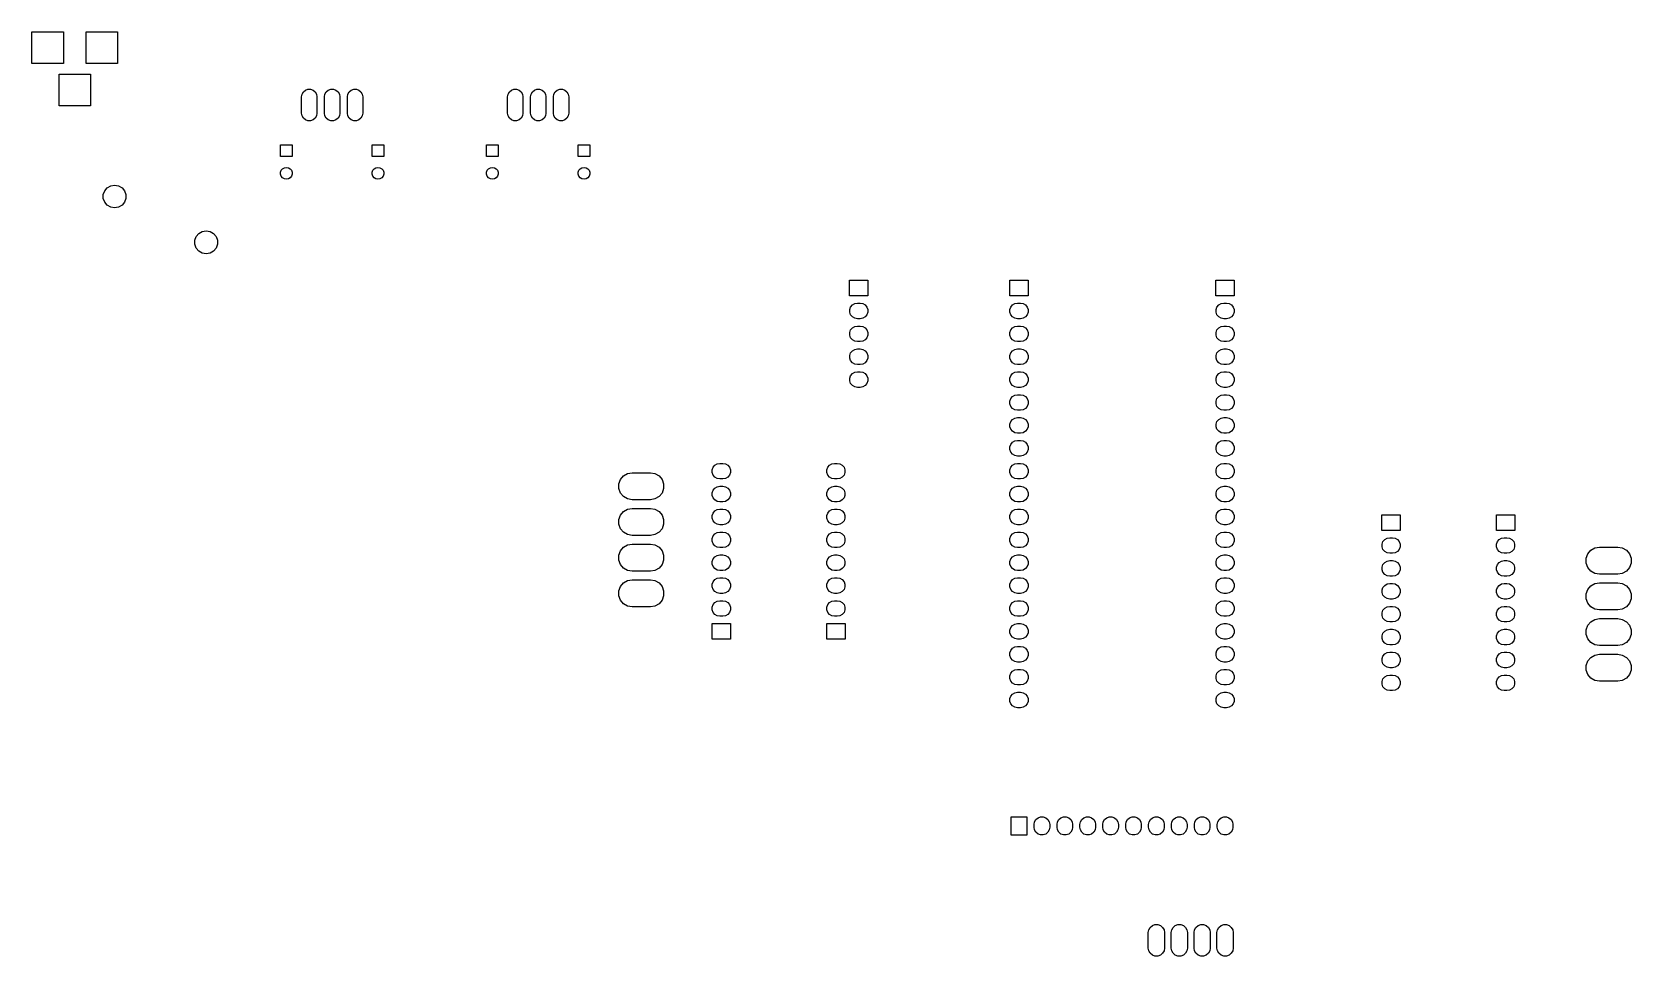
# Model space of a CAD drawing. Extents: x 21 to 199, y -135 to -33.
import ezdxf

# ---------------------------------------------------------------- set-up
doc = ezdxf.new("R2010")
doc.units = 0
doc.header["$MEASUREMENT"] = 0
doc.layers.add('BLACK', color=7, linetype='CONTINUOUS')

msp = doc.modelspace()

# ---------------------------------------------------------------- linework, layer by layer
at = {"layer": 'Black'}
for p, q in [((21.3106, -36.0401), (21.3106, -32.5399)), ((21.3106, -32.5399), (24.8107, -32.5399)), ((24.8107, -32.5399), (24.8107, -36.0401)), ((27.3101, -36.0401), (27.3101, -32.5399)), ((27.3101, -32.5399), (30.8102, -32.5399)), ((30.8102, -32.5399), (30.8102, -36.0401)), ((24.8107, -36.0401), (21.3106, -36.0401)), ((24.3103, -40.7391), (24.3103, -37.2389)), ((24.3103, -37.2389), (27.8105, -37.2389)), ((30.8102, -36.0401), (27.3101, -36.0401)), ((27.8105, -37.2389), (27.8105, -40.7391)), ((51.4191, -39.1868), (51.6452, -38.9971)), ((51.6452, -38.9971), (51.9225, -38.8962)), ((51.9225, -38.8962), (52.2175, -38.8962)), ((52.2175, -38.8962), (52.4948, -38.9971)), ((52.4948, -38.9971), (52.7209, -39.1868)), ((53.9591, -39.1868), (54.1852, -38.9971)), ((54.1852, -38.9971), (54.4625, -38.8962)), ((54.4625, -38.8962), (54.7575, -38.8962)), ((54.7575, -38.8962), (55.0348, -38.9971)), ((55.0348, -38.9971), (55.2609, -39.1868)), ((56.4991, -39.1868), (56.7252, -38.9971)), ((56.7252, -38.9971), (57.0025, -38.8962)), ((57.0025, -38.8962), (57.2975, -38.8962)), ((57.2975, -38.8962), (57.5748, -38.9971)), ((57.5748, -38.9971), (57.8009, -39.1868)), ((74.2791, -39.1868), (74.5052, -38.9971)), ((74.5052, -38.9971), (74.7825, -38.8962)), ((74.7825, -38.8962), (75.0775, -38.8962)), ((75.0775, -38.8962), (75.3548, -38.9971)), ((75.3548, -38.9971), (75.5809, -39.1868)), ((76.8191, -39.1868), (77.0452, -38.9971)), ((77.0452, -38.9971), (77.3225, -38.8962)), ((77.3225, -38.8962), (77.6175, -38.8962)), ((77.6175, -38.8962), (77.8948, -38.9971)), ((77.8948, -38.9971), (78.1209, -39.1868)), ((79.3591, -39.1868), (79.5852, -38.9971)), ((79.5852, -38.9971), (79.8625, -38.8962)), ((79.8625, -38.8962), (80.1575, -38.8962)), ((80.1575, -38.8962), (80.4348, -38.9971)), ((80.4348, -38.9971), (80.6609, -39.1868)), ((27.8105, -40.7391), (24.3103, -40.7391)), ((51.2204, -39.7329), (51.2716, -39.4423)), ((51.2204, -41.5471), (51.2204, -39.7329)), ((51.2716, -39.4423), (51.4191, -39.1868)), ((52.7209, -39.1868), (52.8684, -39.4423)), ((52.8684, -39.4423), (52.9196, -39.7329)), ((52.9196, -39.7329), (52.9196, -41.5471)), ((53.7604, -39.7329), (53.8116, -39.4423)), ((53.7604, -41.5471), (53.7604, -39.7329)), ((53.8116, -39.4423), (53.9591, -39.1868)), ((55.2609, -39.1868), (55.4084, -39.4423)), ((55.4084, -39.4423), (55.4596, -39.7329)), ((55.4596, -39.7329), (55.4596, -41.5471)), ((56.3004, -39.7329), (56.3516, -39.4423)), ((56.3004, -41.5471), (56.3004, -39.7329)), ((56.3516, -39.4423), (56.4991, -39.1868)), ((57.8009, -39.1868), (57.9484, -39.4423)), ((57.9484, -39.4423), (57.9996, -39.7329)), ((57.9996, -39.7329), (57.9996, -41.5471)), ((74.0804, -39.7329), (74.1316, -39.4423)), ((74.0804, -41.5471), (74.0804, -39.7329)), ((74.1316, -39.4423), (74.2791, -39.1868)), ((75.5809, -39.1868), (75.7284, -39.4423)), ((75.7284, -39.4423), (75.7796, -39.7329)), ((75.7796, -39.7329), (75.7796, -41.5471)), ((76.6204, -39.7329), (76.6716, -39.4423)), ((76.6204, -41.5471), (76.6204, -39.7329)), ((76.6716, -39.4423), (76.8191, -39.1868)), ((78.1209, -39.1868), (78.2684, -39.4423)), ((78.2684, -39.4423), (78.3196, -39.7329)), ((78.3196, -39.7329), (78.3196, -41.5471)), ((79.1604, -39.7329), (79.2116, -39.4423)), ((79.1604, -41.5471), (79.1604, -39.7329)), ((79.2116, -39.4423), (79.3591, -39.1868)), ((80.6609, -39.1868), (80.8084, -39.4423)), ((80.8084, -39.4423), (80.8596, -39.7329)), ((80.8596, -39.7329), (80.8596, -41.5471)), ((51.2716, -41.8377), (51.2204, -41.5471)), ((51.4191, -42.0932), (51.2716, -41.8377)), ((51.6452, -42.2829), (51.4191, -42.0932)), ((51.9225, -42.3838), (51.6452, -42.2829)), ((52.2175, -42.3838), (51.9225, -42.3838)), ((52.4948, -42.2829), (52.2175, -42.3838)), ((52.7209, -42.0932), (52.4948, -42.2829)), ((52.8684, -41.8377), (52.7209, -42.0932)), ((52.9196, -41.5471), (52.8684, -41.8377)), ((53.8116, -41.8377), (53.7604, -41.5471)), ((53.9591, -42.0932), (53.8116, -41.8377)), ((54.1852, -42.2829), (53.9591, -42.0932)), ((54.4625, -42.3838), (54.1852, -42.2829)), ((54.7575, -42.3838), (54.4625, -42.3838)), ((55.0348, -42.2829), (54.7575, -42.3838)), ((55.2609, -42.0932), (55.0348, -42.2829)), ((55.4084, -41.8377), (55.2609, -42.0932)), ((55.4596, -41.5471), (55.4084, -41.8377)), ((56.3516, -41.8377), (56.3004, -41.5471)), ((56.4991, -42.0932), (56.3516, -41.8377)), ((56.7252, -42.2829), (56.4991, -42.0932)), ((57.0025, -42.3838), (56.7252, -42.2829)), ((57.2975, -42.3838), (57.0025, -42.3838)), ((57.5748, -42.2829), (57.2975, -42.3838)), ((57.8009, -42.0932), (57.5748, -42.2829)), ((57.9484, -41.8377), (57.8009, -42.0932)), ((57.9996, -41.5471), (57.9484, -41.8377)), ((74.1316, -41.8377), (74.0804, -41.5471)), ((74.2791, -42.0932), (74.1316, -41.8377)), ((74.5052, -42.2829), (74.2791, -42.0932)), ((74.7825, -42.3838), (74.5052, -42.2829)), ((75.0775, -42.3838), (74.7825, -42.3838)), ((75.3548, -42.2829), (75.0775, -42.3838)), ((75.5809, -42.0932), (75.3548, -42.2829)), ((75.7284, -41.8377), (75.5809, -42.0932)), ((75.7796, -41.5471), (75.7284, -41.8377)), ((76.6716, -41.8377), (76.6204, -41.5471)), ((76.8191, -42.0932), (76.6716, -41.8377)), ((77.0452, -42.2829), (76.8191, -42.0932)), ((77.3225, -42.3838), (77.0452, -42.2829)), ((77.6175, -42.3838), (77.3225, -42.3838)), ((77.8948, -42.2829), (77.6175, -42.3838)), ((78.1209, -42.0932), (77.8948, -42.2829)), ((78.2684, -41.8377), (78.1209, -42.0932)), ((78.3196, -41.5471), (78.2684, -41.8377)), ((79.2116, -41.8377), (79.1604, -41.5471)), ((79.3591, -42.0932), (79.2116, -41.8377)), ((79.5852, -42.2829), (79.3591, -42.0932)), ((79.8625, -42.3838), (79.5852, -42.2829)), ((80.1575, -42.3838), (79.8625, -42.3838)), ((80.4348, -42.2829), (80.1575, -42.3838)), ((80.6609, -42.0932), (80.4348, -42.2829)), ((80.8084, -41.8377), (80.6609, -42.0932)), ((80.8596, -41.5471), (80.8084, -41.8377)), ((48.88, -46.37), (48.88, -45.07)), ((48.88, -45.07), (50.18, -45.07)), ((50.18, -45.07), (50.18, -46.37)), ((59.04, -46.37), (59.04, -45.07)), ((59.04, -45.07), (60.34, -45.07)), ((60.34, -45.07), (60.34, -46.37)), ((71.74, -46.37), (71.74, -45.07)), ((71.74, -45.07), (73.04, -45.07)), ((73.04, -45.07), (73.04, -46.37)), ((81.9, -46.37), (81.9, -45.07)), ((81.9, -45.07), (83.2, -45.07)), ((83.2, -45.07), (83.2, -46.37)), ((50.18, -46.37), (48.88, -46.37)), ((48.8874, -48.1067), (48.9649, -47.8938)), ((48.9649, -47.8938), (49.1106, -47.7202)), ((49.1106, -47.7202), (49.3068, -47.6069)), ((49.3068, -47.6069), (49.53, -47.5675)), ((49.53, -47.5675), (49.7532, -47.6069)), ((49.7532, -47.6069), (49.9494, -47.7202)), ((49.9494, -47.7202), (50.0951, -47.8938)), ((50.0951, -47.8938), (50.1726, -48.1067)), ((60.34, -46.37), (59.04, -46.37)), ((59.0474, -48.1067), (59.1249, -47.8938)), ((59.1249, -47.8938), (59.2706, -47.7202)), ((59.2706, -47.7202), (59.4668, -47.6069)), ((59.4668, -47.6069), (59.69, -47.5675)), ((59.69, -47.5675), (59.9132, -47.6069)), ((59.9132, -47.6069), (60.1094, -47.7202)), ((60.1094, -47.7202), (60.2551, -47.8938)), ((60.2551, -47.8938), (60.3326, -48.1067)), ((73.04, -46.37), (71.74, -46.37)), ((71.7474, -48.1067), (71.8249, -47.8938)), ((71.8249, -47.8938), (71.9706, -47.7202)), ((71.9706, -47.7202), (72.1668, -47.6069)), ((72.1668, -47.6069), (72.39, -47.5675)), ((72.39, -47.5675), (72.6132, -47.6069)), ((72.6132, -47.6069), (72.8094, -47.7202)), ((72.8094, -47.7202), (72.9551, -47.8938)), ((72.9551, -47.8938), (73.0326, -48.1067)), ((83.2, -46.37), (81.9, -46.37)), ((81.9074, -48.1067), (81.9849, -47.8938)), ((81.9849, -47.8938), (82.1306, -47.7202)), ((82.1306, -47.7202), (82.3268, -47.6069)), ((82.3268, -47.6069), (82.55, -47.5675)), ((82.55, -47.5675), (82.7732, -47.6069)), ((82.7732, -47.6069), (82.9694, -47.7202)), ((82.9694, -47.7202), (83.1151, -47.8938)), ((83.1151, -47.8938), (83.1926, -48.1067)), ((29.6605, -49.8234), (30.044, -49.602)), ((30.044, -49.602), (30.48, -49.5251)), ((30.48, -49.5251), (30.916, -49.602)), ((30.916, -49.602), (31.2995, -49.8234)), ((48.8874, -48.3333), (48.8874, -48.1067)), ((48.9649, -48.5462), (48.8874, -48.3333)), ((49.1106, -48.7198), (48.9649, -48.5462)), ((49.3068, -48.8331), (49.1106, -48.7198)), ((49.53, -48.8725), (49.3068, -48.8331)), ((49.7532, -48.8331), (49.53, -48.8725)), ((49.9494, -48.7198), (49.7532, -48.8331)), ((50.0951, -48.5462), (49.9494, -48.7198)), ((50.1726, -48.3333), (50.0951, -48.5462)), ((50.1726, -48.1067), (50.1726, -48.3333)), ((59.0474, -48.3333), (59.0474, -48.1067)), ((59.1249, -48.5462), (59.0474, -48.3333)), ((59.2706, -48.7198), (59.1249, -48.5462)), ((59.4668, -48.8331), (59.2706, -48.7198)), ((59.69, -48.8725), (59.4668, -48.8331)), ((59.9132, -48.8331), (59.69, -48.8725)), ((60.1094, -48.7198), (59.9132, -48.8331)), ((60.2551, -48.5462), (60.1094, -48.7198)), ((60.3326, -48.3333), (60.2551, -48.5462)), ((60.3326, -48.1067), (60.3326, -48.3333)), ((71.7474, -48.3333), (71.7474, -48.1067)), ((71.8249, -48.5462), (71.7474, -48.3333)), ((71.9706, -48.7198), (71.8249, -48.5462)), ((72.1668, -48.8331), (71.9706, -48.7198)), ((72.39, -48.8725), (72.1668, -48.8331)), ((72.6132, -48.8331), (72.39, -48.8725)), ((72.8094, -48.7198), (72.6132, -48.8331)), ((72.9551, -48.5462), (72.8094, -48.7198)), ((73.0326, -48.3333), (72.9551, -48.5462)), ((73.0326, -48.1067), (73.0326, -48.3333)), ((81.9074, -48.3333), (81.9074, -48.1067)), ((81.9849, -48.5462), (81.9074, -48.3333)), ((82.1306, -48.7198), (81.9849, -48.5462)), ((82.3268, -48.8331), (82.1306, -48.7198)), ((82.55, -48.8725), (82.3268, -48.8331)), ((82.7732, -48.8331), (82.55, -48.8725)), ((82.9694, -48.7198), (82.7732, -48.8331)), ((83.1151, -48.5462), (82.9694, -48.7198)), ((83.1926, -48.3333), (83.1151, -48.5462)), ((83.1926, -48.1067), (83.1926, -48.3333)), ((29.2245, -50.5786), (29.3759, -50.1626)), ((29.2245, -51.0214), (29.2245, -50.5786)), ((29.3759, -51.4374), (29.2245, -51.0214)), ((29.3759, -50.1626), (29.6605, -49.8234)), ((29.6605, -51.7766), (29.3759, -51.4374)), ((31.2995, -49.8234), (31.5841, -50.1626)), ((31.5841, -51.4374), (31.2995, -51.7766)), ((31.5841, -50.1626), (31.7355, -50.5786)), ((31.7355, -51.0214), (31.5841, -51.4374)), ((31.7355, -50.5786), (31.7355, -51.0214)), ((30.044, -51.998), (29.6605, -51.7766)), ((30.48, -52.0749), (30.044, -51.998)), ((30.916, -51.998), (30.48, -52.0749)), ((31.2995, -51.7766), (30.916, -51.998)), ((39.5359, -55.2426), (39.8205, -54.9034)), ((39.8205, -54.9034), (40.204, -54.682)), ((40.204, -54.682), (40.64, -54.6051)), ((40.64, -54.6051), (41.076, -54.682)), ((41.076, -54.682), (41.4595, -54.9034)), ((41.4595, -54.9034), (41.7441, -55.2426)), ((39.3845, -55.6586), (39.5359, -55.2426)), ((39.3845, -56.1014), (39.3845, -55.6586)), ((39.5359, -56.5174), (39.3845, -56.1014)), ((39.8205, -56.8566), (39.5359, -56.5174)), ((41.7441, -56.5174), (41.4595, -56.8566)), ((41.7441, -55.2426), (41.8955, -55.6586)), ((41.8955, -56.1014), (41.7441, -56.5174)), ((41.8955, -55.6586), (41.8955, -56.1014)), ((40.204, -57.078), (39.8205, -56.8566)), ((40.64, -57.1549), (40.204, -57.078)), ((41.076, -57.078), (40.64, -57.1549)), ((41.4595, -56.8566), (41.076, -57.078)), ((112.014, -61.8236), (112.014, -60.0964)), ((112.014, -60.0964), (114.046, -60.0964)), ((114.046, -60.0964), (114.046, -61.8236)), ((129.794, -61.8236), (129.794, -60.0964)), ((129.794, -60.0964), (131.826, -60.0964)), ((131.826, -60.0964), (131.826, -61.8236)), ((152.654, -61.8236), (152.654, -60.0964)), ((152.654, -60.0964), (154.686, -60.0964)), ((154.686, -60.0964), (154.686, -61.8236)), ((114.046, -61.8236), (112.014, -61.8236)), ((131.826, -61.8236), (129.794, -61.8236)), ((154.686, -61.8236), (152.654, -61.8236)), ((112.023, -63.35), (112.126, -63.0682)), ((112.023, -63.65), (112.023, -63.35)), ((112.126, -63.9318), (112.023, -63.65)), ((112.126, -63.0682), (112.319, -62.8384)), ((112.319, -62.8384), (112.578, -62.6885)), ((112.578, -62.6885), (112.874, -62.6364)), ((112.874, -62.6364), (113.186, -62.6364)), ((113.186, -62.6364), (113.482, -62.6885)), ((113.482, -62.6885), (113.741, -62.8384)), ((113.741, -62.8384), (113.934, -63.0682)), ((113.934, -63.0682), (114.037, -63.35)), ((114.037, -63.65), (113.934, -63.9318)), ((114.037, -63.35), (114.037, -63.65)), ((129.803, -63.35), (129.906, -63.0682)), ((129.803, -63.65), (129.803, -63.35)), ((129.906, -63.9318), (129.803, -63.65)), ((129.906, -63.0682), (130.099, -62.8384)), ((130.099, -62.8384), (130.358, -62.6885)), ((130.358, -62.6885), (130.654, -62.6364)), ((130.654, -62.6364), (130.966, -62.6364)), ((130.966, -62.6364), (131.262, -62.6885)), ((131.262, -62.6885), (131.521, -62.8384)), ((131.521, -62.8384), (131.714, -63.0682)), ((131.714, -63.0682), (131.817, -63.35)), ((131.817, -63.65), (131.714, -63.9318)), ((131.817, -63.35), (131.817, -63.65)), ((152.663, -63.35), (152.766, -63.0682)), ((152.663, -63.65), (152.663, -63.35)), ((152.766, -63.9318), (152.663, -63.65)), ((152.766, -63.0682), (152.959, -62.8384)), ((152.959, -62.8384), (153.218, -62.6885)), ((153.218, -62.6885), (153.514, -62.6364)), ((153.514, -62.6364), (153.826, -62.6364)), ((153.826, -62.6364), (154.122, -62.6885)), ((154.122, -62.6885), (154.381, -62.8384)), ((154.381, -62.8384), (154.574, -63.0682)), ((154.574, -63.0682), (154.677, -63.35)), ((154.677, -63.65), (154.574, -63.9318)), ((154.677, -63.35), (154.677, -63.65)), ((112.023, -65.89), (112.126, -65.6082)), ((112.319, -64.1616), (112.126, -63.9318)), ((112.126, -65.6082), (112.319, -65.3784)), ((112.578, -64.3115), (112.319, -64.1616)), ((112.319, -65.3784), (112.578, -65.2285)), ((112.874, -64.3636), (112.578, -64.3115)), ((112.578, -65.2285), (112.874, -65.1764)), ((113.186, -64.3636), (112.874, -64.3636)), ((112.874, -65.1764), (113.186, -65.1764)), ((113.482, -64.3115), (113.186, -64.3636)), ((113.186, -65.1764), (113.482, -65.2285)), ((113.741, -64.1616), (113.482, -64.3115)), ((113.482, -65.2285), (113.741, -65.3784)), ((113.934, -63.9318), (113.741, -64.1616)), ((113.741, -65.3784), (113.934, -65.6082)), ((113.934, -65.6082), (114.037, -65.89)), ((129.803, -65.89), (129.906, -65.6082)), ((130.099, -64.1616), (129.906, -63.9318)), ((129.906, -65.6082), (130.099, -65.3784)), ((130.358, -64.3115), (130.099, -64.1616)), ((130.099, -65.3784), (130.358, -65.2285)), ((130.654, -64.3636), (130.358, -64.3115)), ((130.358, -65.2285), (130.654, -65.1764)), ((130.966, -64.3636), (130.654, -64.3636)), ((130.654, -65.1764), (130.966, -65.1764)), ((131.262, -64.3115), (130.966, -64.3636)), ((130.966, -65.1764), (131.262, -65.2285)), ((131.521, -64.1616), (131.262, -64.3115)), ((131.262, -65.2285), (131.521, -65.3784)), ((131.714, -63.9318), (131.521, -64.1616)), ((131.521, -65.3784), (131.714, -65.6082)), ((131.714, -65.6082), (131.817, -65.89)), ((152.663, -65.89), (152.766, -65.6082)), ((152.959, -64.1616), (152.766, -63.9318)), ((152.766, -65.6082), (152.959, -65.3784)), ((153.218, -64.3115), (152.959, -64.1616)), ((152.959, -65.3784), (153.218, -65.2285)), ((153.514, -64.3636), (153.218, -64.3115)), ((153.218, -65.2285), (153.514, -65.1764)), ((153.826, -64.3636), (153.514, -64.3636)), ((153.514, -65.1764), (153.826, -65.1764)), ((154.122, -64.3115), (153.826, -64.3636)), ((153.826, -65.1764), (154.122, -65.2285)), ((154.381, -64.1616), (154.122, -64.3115)), ((154.122, -65.2285), (154.381, -65.3784)), ((154.574, -63.9318), (154.381, -64.1616)), ((154.381, -65.3784), (154.574, -65.6082)), ((154.574, -65.6082), (154.677, -65.89)), ((112.023, -66.19), (112.023, -65.89)), ((112.126, -66.4718), (112.023, -66.19)), ((112.319, -66.7016), (112.126, -66.4718)), ((112.578, -66.8515), (112.319, -66.7016)), ((112.874, -66.9036), (112.578, -66.8515)), ((113.186, -66.9036), (112.874, -66.9036)), ((113.482, -66.8515), (113.186, -66.9036)), ((113.741, -66.7016), (113.482, -66.8515)), ((113.934, -66.4718), (113.741, -66.7016)), ((114.037, -66.19), (113.934, -66.4718)), ((114.037, -65.89), (114.037, -66.19)), ((129.803, -66.19), (129.803, -65.89)), ((129.906, -66.4718), (129.803, -66.19)), ((130.099, -66.7016), (129.906, -66.4718)), ((130.358, -66.8515), (130.099, -66.7016)), ((130.654, -66.9036), (130.358, -66.8515)), ((130.966, -66.9036), (130.654, -66.9036)), ((131.262, -66.8515), (130.966, -66.9036)), ((131.521, -66.7016), (131.262, -66.8515)), ((131.714, -66.4718), (131.521, -66.7016)), ((131.817, -66.19), (131.714, -66.4718)), ((131.817, -65.89), (131.817, -66.19)), ((152.663, -66.19), (152.663, -65.89)), ((152.766, -66.4718), (152.663, -66.19)), ((152.959, -66.7016), (152.766, -66.4718)), ((153.218, -66.8515), (152.959, -66.7016)), ((153.514, -66.9036), (153.218, -66.8515)), ((153.826, -66.9036), (153.514, -66.9036)), ((154.122, -66.8515), (153.826, -66.9036)), ((154.381, -66.7016), (154.122, -66.8515)), ((154.574, -66.4718), (154.381, -66.7016)), ((154.677, -66.19), (154.574, -66.4718)), ((154.677, -65.89), (154.677, -66.19)), ((112.023, -68.43), (112.126, -68.1482)), ((112.023, -68.73), (112.023, -68.43)), ((112.126, -69.0118), (112.023, -68.73)), ((112.126, -68.1482), (112.319, -67.9184)), ((112.319, -69.2416), (112.126, -69.0118)), ((112.319, -67.9184), (112.578, -67.7685)), ((112.578, -67.7685), (112.874, -67.7164)), ((112.874, -67.7164), (113.186, -67.7164)), ((113.186, -67.7164), (113.482, -67.7685)), ((113.482, -67.7685), (113.741, -67.9184)), ((113.741, -67.9184), (113.934, -68.1482)), ((113.934, -69.0118), (113.741, -69.2416)), ((113.934, -68.1482), (114.037, -68.43)), ((114.037, -68.73), (113.934, -69.0118)), ((114.037, -68.43), (114.037, -68.73)), ((129.803, -68.43), (129.906, -68.1482)), ((129.803, -68.73), (129.803, -68.43)), ((129.906, -69.0118), (129.803, -68.73)), ((129.906, -68.1482), (130.099, -67.9184)), ((130.099, -69.2416), (129.906, -69.0118)), ((130.099, -67.9184), (130.358, -67.7685)), ((130.358, -67.7685), (130.654, -67.7164)), ((130.654, -67.7164), (130.966, -67.7164)), ((130.966, -67.7164), (131.262, -67.7685)), ((131.262, -67.7685), (131.521, -67.9184)), ((131.521, -67.9184), (131.714, -68.1482)), ((131.714, -69.0118), (131.521, -69.2416)), ((131.714, -68.1482), (131.817, -68.43)), ((131.817, -68.73), (131.714, -69.0118)), ((131.817, -68.43), (131.817, -68.73)), ((152.663, -68.43), (152.766, -68.1482)), ((152.663, -68.73), (152.663, -68.43)), ((152.766, -69.0118), (152.663, -68.73)), ((152.766, -68.1482), (152.959, -67.9184)), ((152.959, -69.2416), (152.766, -69.0118)), ((152.959, -67.9184), (153.218, -67.7685)), ((153.218, -67.7685), (153.514, -67.7164)), ((153.514, -67.7164), (153.826, -67.7164)), ((153.826, -67.7164), (154.122, -67.7685)), ((154.122, -67.7685), (154.381, -67.9184)), ((154.381, -67.9184), (154.574, -68.1482)), ((154.574, -69.0118), (154.381, -69.2416)), ((154.574, -68.1482), (154.677, -68.43)), ((154.677, -68.73), (154.574, -69.0118)), ((154.677, -68.43), (154.677, -68.73)), ((112.023, -70.97), (112.126, -70.6882)), ((112.126, -70.6882), (112.319, -70.4584)), ((112.578, -69.3915), (112.319, -69.2416)), ((112.319, -70.4584), (112.578, -70.3085)), ((112.874, -69.4436), (112.578, -69.3915)), ((112.578, -70.3085), (112.874, -70.2564)), ((113.186, -69.4436), (112.874, -69.4436)), ((112.874, -70.2564), (113.186, -70.2564)), ((113.482, -69.3915), (113.186, -69.4436)), ((113.186, -70.2564), (113.482, -70.3085)), ((113.741, -69.2416), (113.482, -69.3915)), ((113.482, -70.3085), (113.741, -70.4584)), ((113.741, -70.4584), (113.934, -70.6882)), ((113.934, -70.6882), (114.037, -70.97)), ((129.803, -70.97), (129.906, -70.6882)), ((129.906, -70.6882), (130.099, -70.4584)), ((130.358, -69.3915), (130.099, -69.2416)), ((130.099, -70.4584), (130.358, -70.3085)), ((130.654, -69.4436), (130.358, -69.3915)), ((130.358, -70.3085), (130.654, -70.2564)), ((130.966, -69.4436), (130.654, -69.4436)), ((130.654, -70.2564), (130.966, -70.2564)), ((131.262, -69.3915), (130.966, -69.4436)), ((130.966, -70.2564), (131.262, -70.3085)), ((131.521, -69.2416), (131.262, -69.3915)), ((131.262, -70.3085), (131.521, -70.4584)), ((131.521, -70.4584), (131.714, -70.6882)), ((131.714, -70.6882), (131.817, -70.97)), ((152.663, -70.97), (152.766, -70.6882)), ((152.766, -70.6882), (152.959, -70.4584)), ((153.218, -69.3915), (152.959, -69.2416)), ((152.959, -70.4584), (153.218, -70.3085)), ((153.514, -69.4436), (153.218, -69.3915)), ((153.218, -70.3085), (153.514, -70.2564)), ((153.826, -69.4436), (153.514, -69.4436)), ((153.514, -70.2564), (153.826, -70.2564)), ((154.122, -69.3915), (153.826, -69.4436)), ((153.826, -70.2564), (154.122, -70.3085)), ((154.381, -69.2416), (154.122, -69.3915)), ((154.122, -70.3085), (154.381, -70.4584)), ((154.381, -70.4584), (154.574, -70.6882)), ((154.574, -70.6882), (154.677, -70.97)), ((112.023, -71.27), (112.023, -70.97)), ((112.126, -71.5518), (112.023, -71.27)), ((112.319, -71.7816), (112.126, -71.5518)), ((112.578, -71.9315), (112.319, -71.7816)), ((112.874, -71.9836), (112.578, -71.9315)), ((113.186, -71.9836), (112.874, -71.9836)), ((113.482, -71.9315), (113.186, -71.9836)), ((113.741, -71.7816), (113.482, -71.9315)), ((113.934, -71.5518), (113.741, -71.7816)), ((114.037, -71.27), (113.934, -71.5518)), ((114.037, -70.97), (114.037, -71.27)), ((129.803, -71.27), (129.803, -70.97)), ((129.906, -71.5518), (129.803, -71.27)), ((130.099, -71.7816), (129.906, -71.5518)), ((130.358, -71.9315), (130.099, -71.7816)), ((130.654, -71.9836), (130.358, -71.9315)), ((130.966, -71.9836), (130.654, -71.9836)), ((131.262, -71.9315), (130.966, -71.9836)), ((131.521, -71.7816), (131.262, -71.9315)), ((131.714, -71.5518), (131.521, -71.7816)), ((131.817, -71.27), (131.714, -71.5518)), ((131.817, -70.97), (131.817, -71.27)), ((152.663, -71.27), (152.663, -70.97)), ((152.766, -71.5518), (152.663, -71.27)), ((152.959, -71.7816), (152.766, -71.5518)), ((153.218, -71.9315), (152.959, -71.7816)), ((153.514, -71.9836), (153.218, -71.9315)), ((153.826, -71.9836), (153.514, -71.9836)), ((154.122, -71.9315), (153.826, -71.9836)), ((154.381, -71.7816), (154.122, -71.9315)), ((154.574, -71.5518), (154.381, -71.7816)), ((154.677, -71.27), (154.574, -71.5518)), ((154.677, -70.97), (154.677, -71.27)), ((129.803, -73.51), (129.906, -73.2282)), ((129.803, -73.81), (129.803, -73.51)), ((129.906, -74.0918), (129.803, -73.81)), ((129.906, -73.2282), (130.099, -72.9984)), ((130.099, -74.3216), (129.906, -74.0918)), ((130.099, -72.9984), (130.358, -72.8485)), ((130.358, -74.4715), (130.099, -74.3216)), ((130.358, -72.8485), (130.654, -72.7964)), ((130.654, -74.5236), (130.358, -74.4715)), ((130.654, -72.7964), (130.966, -72.7964)), ((130.966, -72.7964), (131.262, -72.8485)), ((131.262, -74.4715), (130.966, -74.5236)), ((131.262, -72.8485), (131.521, -72.9984)), ((131.521, -74.3216), (131.262, -74.4715)), ((131.521, -72.9984), (131.714, -73.2282)), ((131.714, -74.0918), (131.521, -74.3216)), ((131.714, -73.2282), (131.817, -73.51)), ((131.817, -73.81), (131.714, -74.0918)), ((131.817, -73.51), (131.817, -73.81)), ((152.663, -73.51), (152.766, -73.2282)), ((152.663, -73.81), (152.663, -73.51)), ((152.766, -74.0918), (152.663, -73.81)), ((152.766, -73.2282), (152.959, -72.9984)), ((152.959, -74.3216), (152.766, -74.0918)), ((152.959, -72.9984), (153.218, -72.8485)), ((153.218, -74.4715), (152.959, -74.3216)), ((153.218, -72.8485), (153.514, -72.7964)), ((153.514, -74.5236), (153.218, -74.4715)), ((153.514, -72.7964), (153.826, -72.7964)), ((153.826, -72.7964), (154.122, -72.8485)), ((154.122, -74.4715), (153.826, -74.5236)), ((154.122, -72.8485), (154.381, -72.9984)), ((154.381, -74.3216), (154.122, -74.4715)), ((154.381, -72.9984), (154.574, -73.2282)), ((154.574, -74.0918), (154.381, -74.3216)), ((154.574, -73.2282), (154.677, -73.51)), ((154.677, -73.81), (154.574, -74.0918)), ((154.677, -73.51), (154.677, -73.81)), ((129.803, -76.05), (129.906, -75.7682)), ((129.803, -76.35), (129.803, -76.05)), ((129.906, -75.7682), (130.099, -75.5384)), ((130.099, -75.5384), (130.358, -75.3885)), ((130.358, -75.3885), (130.654, -75.3364)), ((130.966, -74.5236), (130.654, -74.5236)), ((130.654, -75.3364), (130.966, -75.3364)), ((130.966, -75.3364), (131.262, -75.3885)), ((131.262, -75.3885), (131.521, -75.5384)), ((131.521, -75.5384), (131.714, -75.7682)), ((131.714, -75.7682), (131.817, -76.05)), ((131.817, -76.05), (131.817, -76.35)), ((152.663, -76.05), (152.766, -75.7682)), ((152.663, -76.35), (152.663, -76.05)), ((152.766, -75.7682), (152.959, -75.5384)), ((152.959, -75.5384), (153.218, -75.3885)), ((153.218, -75.3885), (153.514, -75.3364)), ((153.826, -74.5236), (153.514, -74.5236)), ((153.514, -75.3364), (153.826, -75.3364)), ((153.826, -75.3364), (154.122, -75.3885)), ((154.122, -75.3885), (154.381, -75.5384)), ((154.381, -75.5384), (154.574, -75.7682)), ((154.574, -75.7682), (154.677, -76.05)), ((154.677, -76.05), (154.677, -76.35)), ((129.906, -76.6318), (129.803, -76.35)), ((130.099, -76.8616), (129.906, -76.6318)), ((130.358, -77.0115), (130.099, -76.8616)), ((130.099, -78.0784), (130.358, -77.9285)), ((130.654, -77.0636), (130.358, -77.0115)), ((130.358, -77.9285), (130.654, -77.8764)), ((130.966, -77.0636), (130.654, -77.0636)), ((130.654, -77.8764), (130.966, -77.8764)), ((131.262, -77.0115), (130.966, -77.0636)), ((130.966, -77.8764), (131.262, -77.9285)), ((131.521, -76.8616), (131.262, -77.0115)), ((131.262, -77.9285), (131.521, -78.0784)), ((131.714, -76.6318), (131.521, -76.8616)), ((131.817, -76.35), (131.714, -76.6318)), ((152.766, -76.6318), (152.663, -76.35)), ((152.959, -76.8616), (152.766, -76.6318)), ((153.218, -77.0115), (152.959, -76.8616)), ((152.959, -78.0784), (153.218, -77.9285)), ((153.514, -77.0636), (153.218, -77.0115)), ((153.218, -77.9285), (153.514, -77.8764)), ((153.826, -77.0636), (153.514, -77.0636)), ((153.514, -77.8764), (153.826, -77.8764)), ((154.122, -77.0115), (153.826, -77.0636)), ((153.826, -77.8764), (154.122, -77.9285)), ((154.381, -76.8616), (154.122, -77.0115)), ((154.122, -77.9285), (154.381, -78.0784)), ((154.574, -76.6318), (154.381, -76.8616)), ((154.677, -76.35), (154.574, -76.6318)), ((129.803, -78.59), (129.906, -78.3082)), ((129.803, -78.89), (129.803, -78.59)), ((129.906, -79.1718), (129.803, -78.89)), ((129.906, -78.3082), (130.099, -78.0784)), ((130.099, -79.4016), (129.906, -79.1718)), ((130.358, -79.5515), (130.099, -79.4016)), ((130.654, -79.6036), (130.358, -79.5515)), ((130.966, -79.6036), (130.654, -79.6036)), ((131.262, -79.5515), (130.966, -79.6036)), ((131.521, -79.4016), (131.262, -79.5515)), ((131.521, -78.0784), (131.714, -78.3082)), ((131.714, -79.1718), (131.521, -79.4016)), ((131.714, -78.3082), (131.817, -78.59)), ((131.817, -78.89), (131.714, -79.1718)), ((131.817, -78.59), (131.817, -78.89)), ((152.663, -78.59), (152.766, -78.3082)), ((152.663, -78.89), (152.663, -78.59)), ((152.766, -79.1718), (152.663, -78.89)), ((152.766, -78.3082), (152.959, -78.0784)), ((152.959, -79.4016), (152.766, -79.1718)), ((153.218, -79.5515), (152.959, -79.4016)), ((153.514, -79.6036), (153.218, -79.5515)), ((153.826, -79.6036), (153.514, -79.6036)), ((154.122, -79.5515), (153.826, -79.6036)), ((154.381, -79.4016), (154.122, -79.5515)), ((154.381, -78.0784), (154.574, -78.3082)), ((154.574, -79.1718), (154.381, -79.4016)), ((154.574, -78.3082), (154.677, -78.59)), ((154.677, -78.89), (154.574, -79.1718)), ((154.677, -78.59), (154.677, -78.89)), ((86.9256, -81.81), (87.3767, -81.5495)), ((87.3767, -81.5495), (87.8897, -81.4591)), ((87.8897, -81.4591), (89.9103, -81.4591)), ((89.9103, -81.4591), (90.4233, -81.5495)), ((90.4233, -81.5495), (90.8744, -81.81)), ((96.7832, -81.13), (96.8858, -80.8482)), ((96.7832, -81.43), (96.7832, -81.13)), ((96.8858, -81.7118), (96.7832, -81.43)), ((96.8858, -80.8482), (97.0786, -80.6184)), ((97.0786, -80.6184), (97.3383, -80.4685)), ((97.3383, -80.4685), (97.6337, -80.4164)), ((97.6337, -80.4164), (97.9463, -80.4164)), ((97.9463, -80.4164), (98.2416, -80.4685)), ((98.2416, -80.4685), (98.5014, -80.6184)), ((98.5014, -80.6184), (98.6942, -80.8482)), ((98.6942, -80.8482), (98.7968, -81.13)), ((98.7968, -81.43), (98.6942, -81.7118)), ((98.7968, -81.13), (98.7968, -81.43)), ((109.483, -81.13), (109.586, -80.8482)), ((109.483, -81.43), (109.483, -81.13)), ((109.586, -81.7118), (109.483, -81.43)), ((109.586, -80.8482), (109.779, -80.6184)), ((109.779, -80.6184), (110.038, -80.4685)), ((110.038, -80.4685), (110.334, -80.4164)), ((110.334, -80.4164), (110.646, -80.4164)), ((110.646, -80.4164), (110.942, -80.4685)), ((110.942, -80.4685), (111.201, -80.6184)), ((111.201, -80.6184), (111.394, -80.8482)), ((111.394, -80.8482), (111.497, -81.13)), ((111.497, -81.43), (111.394, -81.7118)), ((111.497, -81.13), (111.497, -81.43)), ((129.803, -81.13), (129.906, -80.8482)), ((129.803, -81.43), (129.803, -81.13)), ((129.906, -81.7118), (129.803, -81.43)), ((129.906, -80.8482), (130.099, -80.6184)), ((130.099, -80.6184), (130.358, -80.4685)), ((130.358, -80.4685), (130.654, -80.4164)), ((130.654, -80.4164), (130.966, -80.4164)), ((130.966, -80.4164), (131.262, -80.4685)), ((131.262, -80.4685), (131.521, -80.6184)), ((131.521, -80.6184), (131.714, -80.8482)), ((131.714, -80.8482), (131.817, -81.13)), ((131.817, -81.43), (131.714, -81.7118)), ((131.817, -81.13), (131.817, -81.43)), ((152.663, -81.13), (152.766, -80.8482)), ((152.663, -81.43), (152.663, -81.13)), ((152.766, -81.7118), (152.663, -81.43)), ((152.766, -80.8482), (152.959, -80.6184)), ((152.959, -80.6184), (153.218, -80.4685)), ((153.218, -80.4685), (153.514, -80.4164)), ((153.514, -80.4164), (153.826, -80.4164)), ((153.826, -80.4164), (154.122, -80.4685)), ((154.122, -80.4685), (154.381, -80.6184)), ((154.381, -80.6184), (154.574, -80.8482)), ((154.574, -80.8482), (154.677, -81.13)), ((154.677, -81.43), (154.574, -81.7118)), ((154.677, -81.13), (154.677, -81.43)), ((86.4126, -82.6985), (86.5908, -82.209)), ((86.4126, -83.2194), (86.4126, -82.6985)), ((86.5908, -83.7089), (86.4126, -83.2194)), ((86.5908, -82.209), (86.9256, -81.81)), ((90.8744, -81.81), (91.2092, -82.209)), ((91.2092, -82.209), (91.3874, -82.6985)), ((91.3874, -83.2194), (91.2092, -83.7089)), ((91.3874, -82.6985), (91.3874, -83.2194)), ((97.0786, -81.9416), (96.8858, -81.7118)), ((96.8858, -83.3882), (97.0786, -83.1584)), ((97.3383, -82.0915), (97.0786, -81.9416)), ((97.0786, -83.1584), (97.3383, -83.0085)), ((97.6337, -82.1436), (97.3383, -82.0915)), ((97.3383, -83.0085), (97.6337, -82.9564)), ((97.9463, -82.1436), (97.6337, -82.1436)), ((97.6337, -82.9564), (97.9463, -82.9564)), ((98.2416, -82.0915), (97.9463, -82.1436)), ((97.9463, -82.9564), (98.2416, -83.0085)), ((98.5014, -81.9416), (98.2416, -82.0915)), ((98.2416, -83.0085), (98.5014, -83.1584)), ((98.6942, -81.7118), (98.5014, -81.9416)), ((98.5014, -83.1584), (98.6942, -83.3882)), ((109.779, -81.9416), (109.586, -81.7118)), ((109.586, -83.3882), (109.779, -83.1584)), ((110.038, -82.0915), (109.779, -81.9416)), ((109.779, -83.1584), (110.038, -83.0085)), ((110.334, -82.1436), (110.038, -82.0915)), ((110.038, -83.0085), (110.334, -82.9564)), ((110.646, -82.1436), (110.334, -82.1436)), ((110.334, -82.9564), (110.646, -82.9564)), ((110.942, -82.0915), (110.646, -82.1436)), ((110.646, -82.9564), (110.942, -83.0085)), ((111.201, -81.9416), (110.942, -82.0915)), ((110.942, -83.0085), (111.201, -83.1584)), ((111.394, -81.7118), (111.201, -81.9416)), ((111.201, -83.1584), (111.394, -83.3882)), ((130.099, -81.9416), (129.906, -81.7118)), ((129.906, -83.3882), (130.099, -83.1584)), ((130.358, -82.0915), (130.099, -81.9416)), ((130.099, -83.1584), (130.358, -83.0085)), ((130.654, -82.1436), (130.358, -82.0915)), ((130.358, -83.0085), (130.654, -82.9564)), ((130.966, -82.1436), (130.654, -82.1436)), ((130.654, -82.9564), (130.966, -82.9564)), ((131.262, -82.0915), (130.966, -82.1436)), ((130.966, -82.9564), (131.262, -83.0085)), ((131.521, -81.9416), (131.262, -82.0915)), ((131.262, -83.0085), (131.521, -83.1584)), ((131.714, -81.7118), (131.521, -81.9416)), ((131.521, -83.1584), (131.714, -83.3882)), ((152.959, -81.9416), (152.766, -81.7118)), ((152.766, -83.3882), (152.959, -83.1584)), ((153.218, -82.0915), (152.959, -81.9416)), ((152.959, -83.1584), (153.218, -83.0085)), ((153.514, -82.1436), (153.218, -82.0915)), ((153.218, -83.0085), (153.514, -82.9564)), ((153.826, -82.1436), (153.514, -82.1436)), ((153.514, -82.9564), (153.826, -82.9564)), ((154.122, -82.0915), (153.826, -82.1436)), ((153.826, -82.9564), (154.122, -83.0085)), ((154.381, -81.9416), (154.122, -82.0915)), ((154.122, -83.0085), (154.381, -83.1584)), ((154.574, -81.7118), (154.381, -81.9416)), ((154.381, -83.1584), (154.574, -83.3882)), ((86.9256, -84.1079), (86.5908, -83.7089)), ((87.3767, -84.3684), (86.9256, -84.1079)), ((87.8897, -84.4588), (87.3767, -84.3684)), ((89.9103, -84.4588), (87.8897, -84.4588)), ((90.4233, -84.3684), (89.9103, -84.4588)), ((90.8744, -84.1079), (90.4233, -84.3684)), ((91.2092, -83.7089), (90.8744, -84.1079)), ((96.7832, -83.67), (96.8858, -83.3882)), ((96.7832, -83.97), (96.7832, -83.67)), ((96.8858, -84.2518), (96.7832, -83.97)), ((97.0786, -84.4816), (96.8858, -84.2518)), ((97.3383, -84.6315), (97.0786, -84.4816)), ((97.6337, -84.6836), (97.3383, -84.6315)), ((97.9463, -84.6836), (97.6337, -84.6836)), ((98.2416, -84.6315), (97.9463, -84.6836)), ((98.5014, -84.4816), (98.2416, -84.6315)), ((98.6942, -84.2518), (98.5014, -84.4816)), ((98.6942, -83.3882), (98.7968, -83.67)), ((98.7968, -83.97), (98.6942, -84.2518)), ((98.7968, -83.67), (98.7968, -83.97)), ((109.483, -83.67), (109.586, -83.3882)), ((109.483, -83.97), (109.483, -83.67)), ((109.586, -84.2518), (109.483, -83.97)), ((109.779, -84.4816), (109.586, -84.2518)), ((110.038, -84.6315), (109.779, -84.4816)), ((110.334, -84.6836), (110.038, -84.6315)), ((110.646, -84.6836), (110.334, -84.6836)), ((110.942, -84.6315), (110.646, -84.6836)), ((111.201, -84.4816), (110.942, -84.6315)), ((111.394, -84.2518), (111.201, -84.4816)), ((111.394, -83.3882), (111.497, -83.67)), ((111.497, -83.97), (111.394, -84.2518)), ((111.497, -83.67), (111.497, -83.97)), ((129.803, -83.67), (129.906, -83.3882)), ((129.803, -83.97), (129.803, -83.67)), ((129.906, -84.2518), (129.803, -83.97)), ((130.099, -84.4816), (129.906, -84.2518)), ((130.358, -84.6315), (130.099, -84.4816)), ((130.654, -84.6836), (130.358, -84.6315)), ((130.966, -84.6836), (130.654, -84.6836)), ((131.262, -84.6315), (130.966, -84.6836)), ((131.521, -84.4816), (131.262, -84.6315)), ((131.714, -84.2518), (131.521, -84.4816)), ((131.714, -83.3882), (131.817, -83.67)), ((131.817, -83.97), (131.714, -84.2518)), ((131.817, -83.67), (131.817, -83.97)), ((152.663, -83.67), (152.766, -83.3882)), ((152.663, -83.97), (152.663, -83.67)), ((152.766, -84.2518), (152.663, -83.97)), ((152.959, -84.4816), (152.766, -84.2518)), ((153.218, -84.6315), (152.959, -84.4816)), ((153.514, -84.6836), (153.218, -84.6315)), ((153.826, -84.6836), (153.514, -84.6836)), ((154.122, -84.6315), (153.826, -84.6836)), ((154.381, -84.4816), (154.122, -84.6315)), ((154.574, -84.2518), (154.381, -84.4816)), ((154.574, -83.3882), (154.677, -83.67)), ((154.677, -83.97), (154.574, -84.2518)), ((154.677, -83.67), (154.677, -83.97)), ((86.4126, -86.6583), (86.5908, -86.1689)), ((86.4126, -87.1792), (86.4126, -86.6583)), ((86.5908, -86.1689), (86.9256, -85.7698)), ((86.9256, -85.7698), (87.3767, -85.5094)), ((87.3767, -85.5094), (87.8897, -85.4189)), ((87.8897, -85.4189), (89.9103, -85.4189)), ((89.9103, -85.4189), (90.4233, -85.5094)), ((90.4233, -85.5094), (90.8744, -85.7698)), ((90.8744, -85.7698), (91.2092, -86.1689)), ((91.2092, -86.1689), (91.3874, -86.6583)), ((91.3874, -86.6583), (91.3874, -87.1792)), ((96.7832, -86.21), (96.8858, -85.9282)), ((96.7832, -86.51), (96.7832, -86.21)), ((96.8858, -86.7918), (96.7832, -86.51)), ((96.8858, -85.9282), (97.0786, -85.6984)), ((97.0786, -87.0216), (96.8858, -86.7918)), ((97.0786, -85.6984), (97.3383, -85.5485)), ((97.3383, -85.5485), (97.6337, -85.4964)), ((97.6337, -85.4964), (97.9463, -85.4964)), ((97.9463, -85.4964), (98.2416, -85.5485)), ((98.2416, -85.5485), (98.5014, -85.6984)), ((98.5014, -85.6984), (98.6942, -85.9282)), ((98.6942, -86.7918), (98.5014, -87.0216)), ((98.6942, -85.9282), (98.7968, -86.21)), ((98.7968, -86.51), (98.6942, -86.7918)), ((98.7968, -86.21), (98.7968, -86.51)), ((109.483, -86.21), (109.586, -85.9282)), ((109.483, -86.51), (109.483, -86.21)), ((109.586, -86.7918), (109.483, -86.51)), ((109.586, -85.9282), (109.779, -85.6984)), ((109.779, -87.0216), (109.586, -86.7918)), ((109.779, -85.6984), (110.038, -85.5485)), ((110.038, -85.5485), (110.334, -85.4964)), ((110.334, -85.4964), (110.646, -85.4964)), ((110.646, -85.4964), (110.942, -85.5485)), ((110.942, -85.5485), (111.201, -85.6984)), ((111.201, -85.6984), (111.394, -85.9282)), ((111.394, -86.7918), (111.201, -87.0216)), ((111.394, -85.9282), (111.497, -86.21)), ((111.497, -86.51), (111.394, -86.7918)), ((111.497, -86.21), (111.497, -86.51)), ((129.803, -86.21), (129.906, -85.9282)), ((129.803, -86.51), (129.803, -86.21)), ((129.906, -86.7918), (129.803, -86.51)), ((129.906, -85.9282), (130.099, -85.6984)), ((130.099, -87.0216), (129.906, -86.7918)), ((130.099, -85.6984), (130.358, -85.5485)), ((130.358, -85.5485), (130.654, -85.4964)), ((130.654, -85.4964), (130.966, -85.4964)), ((130.966, -85.4964), (131.262, -85.5485)), ((131.262, -85.5485), (131.521, -85.6984)), ((131.521, -85.6984), (131.714, -85.9282)), ((131.714, -86.7918), (131.521, -87.0216)), ((131.714, -85.9282), (131.817, -86.21)), ((131.817, -86.51), (131.714, -86.7918)), ((131.817, -86.21), (131.817, -86.51)), ((152.663, -86.21), (152.766, -85.9282)), ((152.663, -86.51), (152.663, -86.21)), ((152.766, -86.7918), (152.663, -86.51)), ((152.766, -85.9282), (152.959, -85.6984)), ((152.959, -87.0216), (152.766, -86.7918)), ((152.959, -85.6984), (153.218, -85.5485)), ((153.218, -85.5485), (153.514, -85.4964)), ((153.514, -85.4964), (153.826, -85.4964)), ((153.826, -85.4964), (154.122, -85.5485)), ((154.122, -85.5485), (154.381, -85.6984)), ((154.381, -85.6984), (154.574, -85.9282)), ((154.574, -86.7918), (154.381, -87.0216)), ((154.574, -85.9282), (154.677, -86.21)), ((154.677, -86.51), (154.574, -86.7918)), ((154.677, -86.21), (154.677, -86.51)), ((171.069, -87.8586), (171.069, -86.1314)), ((171.069, -86.1314), (173.101, -86.1314)), ((173.101, -86.1314), (173.101, -87.8586)), ((183.769, -87.8586), (183.769, -86.1314)), ((183.769, -86.1314), (185.801, -86.1314)), ((185.801, -86.1314), (185.801, -87.8586)), ((86.5908, -87.6687), (86.4126, -87.1792)), ((86.9256, -88.0678), (86.5908, -87.6687)), ((87.3767, -88.3282), (86.9256, -88.0678)), ((87.8897, -88.4187), (87.3767, -88.3282)), ((89.9103, -88.4187), (87.8897, -88.4187)), ((90.4233, -88.3282), (89.9103, -88.4187)), ((90.8744, -88.0678), (90.4233, -88.3282)), ((91.2092, -87.6687), (90.8744, -88.0678)), ((91.3874, -87.1792), (91.2092, -87.6687)), ((96.7832, -88.75), (96.8858, -88.4682)), ((96.8858, -88.4682), (97.0786, -88.2384)), ((97.3383, -87.1715), (97.0786, -87.0216)), ((97.0786, -88.2384), (97.3383, -88.0885)), ((97.6337, -87.2236), (97.3383, -87.1715)), ((97.3383, -88.0885), (97.6337, -88.0364)), ((97.9463, -87.2236), (97.6337, -87.2236)), ((97.6337, -88.0364), (97.9463, -88.0364)), ((98.2416, -87.1715), (97.9463, -87.2236)), ((97.9463, -88.0364), (98.2416, -88.0885)), ((98.5014, -87.0216), (98.2416, -87.1715)), ((98.2416, -88.0885), (98.5014, -88.2384)), ((98.5014, -88.2384), (98.6942, -88.4682)), ((98.6942, -88.4682), (98.7968, -88.75)), ((109.483, -88.75), (109.586, -88.4682)), ((109.586, -88.4682), (109.779, -88.2384)), ((110.038, -87.1715), (109.779, -87.0216)), ((109.779, -88.2384), (110.038, -88.0885)), ((110.334, -87.2236), (110.038, -87.1715)), ((110.038, -88.0885), (110.334, -88.0364)), ((110.646, -87.2236), (110.334, -87.2236)), ((110.334, -88.0364), (110.646, -88.0364)), ((110.942, -87.1715), (110.646, -87.2236)), ((110.646, -88.0364), (110.942, -88.0885)), ((111.201, -87.0216), (110.942, -87.1715)), ((110.942, -88.0885), (111.201, -88.2384)), ((111.201, -88.2384), (111.394, -88.4682)), ((111.394, -88.4682), (111.497, -88.75)), ((129.803, -88.75), (129.906, -88.4682)), ((129.906, -88.4682), (130.099, -88.2384)), ((130.358, -87.1715), (130.099, -87.0216)), ((130.099, -88.2384), (130.358, -88.0885)), ((130.654, -87.2236), (130.358, -87.1715)), ((130.358, -88.0885), (130.654, -88.0364)), ((130.966, -87.2236), (130.654, -87.2236)), ((130.654, -88.0364), (130.966, -88.0364)), ((131.262, -87.1715), (130.966, -87.2236)), ((130.966, -88.0364), (131.262, -88.0885)), ((131.521, -87.0216), (131.262, -87.1715)), ((131.262, -88.0885), (131.521, -88.2384)), ((131.521, -88.2384), (131.714, -88.4682)), ((131.714, -88.4682), (131.817, -88.75)), ((152.663, -88.75), (152.766, -88.4682)), ((152.766, -88.4682), (152.959, -88.2384)), ((153.218, -87.1715), (152.959, -87.0216)), ((152.959, -88.2384), (153.218, -88.0885)), ((153.514, -87.2236), (153.218, -87.1715)), ((153.218, -88.0885), (153.514, -88.0364)), ((153.826, -87.2236), (153.514, -87.2236)), ((153.514, -88.0364), (153.826, -88.0364)), ((154.122, -87.1715), (153.826, -87.2236)), ((153.826, -88.0364), (154.122, -88.0885)), ((154.381, -87.0216), (154.122, -87.1715)), ((154.122, -88.0885), (154.381, -88.2384)), ((154.381, -88.2384), (154.574, -88.4682)), ((154.574, -88.4682), (154.677, -88.75)), ((173.101, -87.8586), (171.069, -87.8586)), ((171.633, -88.7235), (171.929, -88.6714)), ((171.929, -88.6714), (172.241, -88.6714)), ((172.241, -88.6714), (172.537, -88.7235)), ((185.801, -87.8586), (183.769, -87.8586)), ((184.333, -88.7235), (184.629, -88.6714)), ((184.629, -88.6714), (184.941, -88.6714)), ((184.941, -88.6714), (185.237, -88.7235)), ((86.4126, -90.6208), (86.5908, -90.1313)), ((86.5908, -90.1313), (86.9256, -89.7322)), ((86.9256, -89.7322), (87.3767, -89.4718)), ((87.3767, -89.4718), (87.8897, -89.3813)), ((87.8897, -89.3813), (89.9103, -89.3813)), ((89.9103, -89.3813), (90.4233, -89.4718)), ((90.4233, -89.4718), (90.8744, -89.7322)), ((90.8744, -89.7322), (91.2092, -90.1313)), ((91.2092, -90.1313), (91.3874, -90.6208)), ((96.7832, -89.05), (96.7832, -88.75)), ((96.8858, -89.3318), (96.7832, -89.05)), ((97.0786, -89.5616), (96.8858, -89.3318)), ((97.3383, -89.7115), (97.0786, -89.5616)), ((97.6337, -89.7636), (97.3383, -89.7115)), ((97.9463, -89.7636), (97.6337, -89.7636)), ((98.2416, -89.7115), (97.9463, -89.7636)), ((98.5014, -89.5616), (98.2416, -89.7115)), ((98.6942, -89.3318), (98.5014, -89.5616)), ((98.7968, -89.05), (98.6942, -89.3318)), ((98.7968, -88.75), (98.7968, -89.05)), ((109.483, -89.05), (109.483, -88.75)), ((109.586, -89.3318), (109.483, -89.05)), ((109.779, -89.5616), (109.586, -89.3318)), ((110.038, -89.7115), (109.779, -89.5616)), ((110.334, -89.7636), (110.038, -89.7115)), ((110.646, -89.7636), (110.334, -89.7636)), ((110.942, -89.7115), (110.646, -89.7636)), ((111.201, -89.5616), (110.942, -89.7115)), ((111.394, -89.3318), (111.201, -89.5616)), ((111.497, -89.05), (111.394, -89.3318)), ((111.497, -88.75), (111.497, -89.05)), ((129.803, -89.05), (129.803, -88.75)), ((129.906, -89.3318), (129.803, -89.05)), ((130.099, -89.5616), (129.906, -89.3318)), ((130.358, -89.7115), (130.099, -89.5616)), ((130.654, -89.7636), (130.358, -89.7115)), ((130.966, -89.7636), (130.654, -89.7636)), ((131.262, -89.7115), (130.966, -89.7636)), ((131.521, -89.5616), (131.262, -89.7115)), ((131.714, -89.3318), (131.521, -89.5616)), ((131.817, -89.05), (131.714, -89.3318)), ((131.817, -88.75), (131.817, -89.05)), ((152.663, -89.05), (152.663, -88.75)), ((152.766, -89.3318), (152.663, -89.05)), ((152.959, -89.5616), (152.766, -89.3318)), ((153.218, -89.7115), (152.959, -89.5616)), ((153.514, -89.7636), (153.218, -89.7115)), ((153.826, -89.7636), (153.514, -89.7636)), ((154.122, -89.7115), (153.826, -89.7636)), ((154.381, -89.5616), (154.122, -89.7115)), ((154.574, -89.3318), (154.381, -89.5616)), ((154.677, -89.05), (154.574, -89.3318)), ((154.677, -88.75), (154.677, -89.05)), ((171.078, -89.385), (171.181, -89.1032)), ((171.078, -89.685), (171.078, -89.385)), ((171.181, -89.9668), (171.078, -89.685)), ((171.181, -89.1032), (171.374, -88.8734)), ((171.374, -90.1966), (171.181, -89.9668)), ((171.374, -88.8734), (171.633, -88.7235)), ((171.633, -90.3465), (171.374, -90.1966)), ((171.929, -90.3986), (171.633, -90.3465)), ((172.241, -90.3986), (171.929, -90.3986)), ((172.537, -90.3465), (172.241, -90.3986)), ((172.537, -88.7235), (172.796, -88.8734)), ((172.796, -90.1966), (172.537, -90.3465)), ((172.796, -88.8734), (172.989, -89.1032)), ((172.989, -89.9668), (172.796, -90.1966)), ((172.989, -89.1032), (173.092, -89.385)), ((173.092, -89.685), (172.989, -89.9668)), ((173.092, -89.385), (173.092, -89.685)), ((183.778, -89.385), (183.881, -89.1032)), ((183.778, -89.685), (183.778, -89.385)), ((183.881, -89.9668), (183.778, -89.685)), ((183.881, -89.1032), (184.074, -88.8734)), ((184.074, -90.1966), (183.881, -89.9668)), ((184.074, -88.8734), (184.333, -88.7235)), ((184.333, -90.3465), (184.074, -90.1966)), ((184.629, -90.3986), (184.333, -90.3465)), ((184.941, -90.3986), (184.629, -90.3986)), ((185.237, -90.3465), (184.941, -90.3986)), ((185.237, -88.7235), (185.496, -88.8734)), ((185.496, -90.1966), (185.237, -90.3465)), ((185.496, -88.8734), (185.689, -89.1032)), ((185.689, -89.9668), (185.496, -90.1966)), ((185.689, -89.1032), (185.792, -89.385)), ((185.792, -89.685), (185.689, -89.9668)), ((185.792, -89.385), (185.792, -89.685)), ((193.728, -90.9535), (193.906, -90.464)), ((193.906, -90.464), (194.241, -90.065)), ((194.241, -90.065), (194.692, -89.8045)), ((194.692, -89.8045), (195.205, -89.7141)), ((195.205, -89.7141), (197.225, -89.7141)), ((197.225, -89.7141), (197.738, -89.8045)), ((197.738, -89.8045), (198.189, -90.065)), ((198.189, -90.065), (198.524, -90.464)), ((198.524, -90.464), (198.702, -90.9535)), ((86.4126, -91.1416), (86.4126, -90.6208)), ((86.5908, -91.6311), (86.4126, -91.1416)), ((86.9256, -92.0302), (86.5908, -91.6311)), ((87.3767, -92.2906), (86.9256, -92.0302)), ((90.8744, -92.0302), (90.4233, -92.2906)), ((91.2092, -91.6311), (90.8744, -92.0302)), ((91.3874, -91.1416), (91.2092, -91.6311)), ((91.3874, -90.6208), (91.3874, -91.1416)), ((96.7832, -91.29), (96.8858, -91.0082)), ((96.7832, -91.59), (96.7832, -91.29)), ((96.8858, -91.8718), (96.7832, -91.59)), ((96.8858, -91.0082), (97.0786, -90.7784)), ((97.0786, -92.1016), (96.8858, -91.8718)), ((97.0786, -90.7784), (97.3383, -90.6285)), ((97.3383, -92.2515), (97.0786, -92.1016)), ((97.3383, -90.6285), (97.6337, -90.5764)), ((97.6337, -90.5764), (97.9463, -90.5764)), ((97.9463, -90.5764), (98.2416, -90.6285)), ((98.2416, -90.6285), (98.5014, -90.7784)), ((98.5014, -92.1016), (98.2416, -92.2515)), ((98.5014, -90.7784), (98.6942, -91.0082)), ((98.6942, -91.8718), (98.5014, -92.1016)), ((98.6942, -91.0082), (98.7968, -91.29)), ((98.7968, -91.59), (98.6942, -91.8718)), ((98.7968, -91.29), (98.7968, -91.59)), ((109.483, -91.29), (109.586, -91.0082)), ((109.483, -91.59), (109.483, -91.29)), ((109.586, -91.8718), (109.483, -91.59)), ((109.586, -91.0082), (109.779, -90.7784)), ((109.779, -92.1016), (109.586, -91.8718)), ((109.779, -90.7784), (110.038, -90.6285)), ((110.038, -92.2515), (109.779, -92.1016)), ((110.038, -90.6285), (110.334, -90.5764)), ((110.334, -90.5764), (110.646, -90.5764)), ((110.646, -90.5764), (110.942, -90.6285)), ((110.942, -90.6285), (111.201, -90.7784)), ((111.201, -92.1016), (110.942, -92.2515)), ((111.201, -90.7784), (111.394, -91.0082)), ((111.394, -91.8718), (111.201, -92.1016)), ((111.394, -91.0082), (111.497, -91.29)), ((111.497, -91.59), (111.394, -91.8718)), ((111.497, -91.29), (111.497, -91.59)), ((129.803, -91.29), (129.906, -91.0082)), ((129.803, -91.59), (129.803, -91.29)), ((129.906, -91.8718), (129.803, -91.59)), ((129.906, -91.0082), (130.099, -90.7784)), ((130.099, -92.1016), (129.906, -91.8718)), ((130.099, -90.7784), (130.358, -90.6285)), ((130.358, -92.2515), (130.099, -92.1016)), ((130.358, -90.6285), (130.654, -90.5764)), ((130.654, -90.5764), (130.966, -90.5764)), ((130.966, -90.5764), (131.262, -90.6285)), ((131.262, -90.6285), (131.521, -90.7784)), ((131.521, -92.1016), (131.262, -92.2515)), ((131.521, -90.7784), (131.714, -91.0082)), ((131.714, -91.8718), (131.521, -92.1016)), ((131.714, -91.0082), (131.817, -91.29)), ((131.817, -91.59), (131.714, -91.8718)), ((131.817, -91.29), (131.817, -91.59)), ((152.663, -91.29), (152.766, -91.0082)), ((152.663, -91.59), (152.663, -91.29)), ((152.766, -91.8718), (152.663, -91.59)), ((152.766, -91.0082), (152.959, -90.7784)), ((152.959, -92.1016), (152.766, -91.8718)), ((152.959, -90.7784), (153.218, -90.6285)), ((153.218, -92.2515), (152.959, -92.1016)), ((153.218, -90.6285), (153.514, -90.5764)), ((153.514, -90.5764), (153.826, -90.5764)), ((153.826, -90.5764), (154.122, -90.6285)), ((154.122, -90.6285), (154.381, -90.7784)), ((154.381, -92.1016), (154.122, -92.2515)), ((154.381, -90.7784), (154.574, -91.0082)), ((154.574, -91.8718), (154.381, -92.1016)), ((154.574, -91.0082), (154.677, -91.29)), ((154.677, -91.59), (154.574, -91.8718)), ((154.677, -91.29), (154.677, -91.59)), ((171.078, -91.925), (171.181, -91.6432)), ((171.078, -92.225), (171.078, -91.925)), ((171.181, -92.5068), (171.078, -92.225)), ((171.181, -91.6432), (171.374, -91.4134)), ((171.374, -91.4134), (171.633, -91.2635)), ((171.633, -91.2635), (171.929, -91.2114)), ((171.929, -91.2114), (172.241, -91.2114)), ((172.241, -91.2114), (172.537, -91.2635)), ((172.537, -91.2635), (172.796, -91.4134)), ((172.796, -91.4134), (172.989, -91.6432)), ((172.989, -91.6432), (173.092, -91.925)), ((173.092, -92.225), (172.989, -92.5068)), ((173.092, -91.925), (173.092, -92.225)), ((183.778, -91.925), (183.881, -91.6432)), ((183.778, -92.225), (183.778, -91.925)), ((183.881, -92.5068), (183.778, -92.225)), ((183.881, -91.6432), (184.074, -91.4134)), ((184.074, -91.4134), (184.333, -91.2635)), ((184.333, -91.2635), (184.629, -91.2114)), ((184.629, -91.2114), (184.941, -91.2114)), ((184.941, -91.2114), (185.237, -91.2635)), ((185.237, -91.2635), (185.496, -91.4134)), ((185.496, -91.4134), (185.689, -91.6432)), ((185.689, -91.6432), (185.792, -91.925)), ((185.792, -92.225), (185.689, -92.5068)), ((185.792, -91.925), (185.792, -92.225)), ((193.728, -91.4744), (193.728, -90.9535)), ((193.906, -91.9639), (193.728, -91.4744)), ((194.241, -92.3629), (193.906, -91.9639)), ((198.524, -91.9639), (198.189, -92.3629)), ((198.702, -91.4744), (198.524, -91.9639)), ((198.702, -90.9535), (198.702, -91.4744)), ((86.5908, -94.0911), (86.9256, -93.6921)), ((86.9256, -93.6921), (87.3767, -93.4316)), ((87.8897, -92.3811), (87.3767, -92.2906)), ((87.3767, -93.4316), (87.8897, -93.3412)), ((89.9103, -92.3811), (87.8897, -92.3811)), ((87.8897, -93.3412), (89.9103, -93.3412)), ((90.4233, -92.2906), (89.9103, -92.3811)), ((89.9103, -93.3412), (90.4233, -93.4316)), ((90.4233, -93.4316), (90.8744, -93.6921)), ((90.8744, -93.6921), (91.2092, -94.0911)), ((96.7832, -93.83), (96.8858, -93.5482)), ((96.7832, -94.13), (96.7832, -93.83)), ((96.8858, -93.5482), (97.0786, -93.3184)), ((97.0786, -93.3184), (97.3383, -93.1685)), ((97.6337, -92.3036), (97.3383, -92.2515)), ((97.3383, -93.1685), (97.6337, -93.1164)), ((97.9463, -92.3036), (97.6337, -92.3036)), ((97.6337, -93.1164), (97.9463, -93.1164)), ((98.2416, -92.2515), (97.9463, -92.3036)), ((97.9463, -93.1164), (98.2416, -93.1685)), ((98.2416, -93.1685), (98.5014, -93.3184)), ((98.5014, -93.3184), (98.6942, -93.5482)), ((98.6942, -93.5482), (98.7968, -93.83)), ((98.7968, -93.83), (98.7968, -94.13)), ((109.483, -93.83), (109.586, -93.5482)), ((109.483, -94.13), (109.483, -93.83)), ((109.586, -93.5482), (109.779, -93.3184)), ((109.779, -93.3184), (110.038, -93.1685)), ((110.334, -92.3036), (110.038, -92.2515)), ((110.038, -93.1685), (110.334, -93.1164)), ((110.646, -92.3036), (110.334, -92.3036)), ((110.334, -93.1164), (110.646, -93.1164)), ((110.942, -92.2515), (110.646, -92.3036)), ((110.646, -93.1164), (110.942, -93.1685)), ((110.942, -93.1685), (111.201, -93.3184)), ((111.201, -93.3184), (111.394, -93.5482)), ((111.394, -93.5482), (111.497, -93.83)), ((111.497, -93.83), (111.497, -94.13)), ((129.803, -93.83), (129.906, -93.5482)), ((129.803, -94.13), (129.803, -93.83)), ((129.906, -93.5482), (130.099, -93.3184)), ((130.099, -93.3184), (130.358, -93.1685)), ((130.654, -92.3036), (130.358, -92.2515)), ((130.358, -93.1685), (130.654, -93.1164)), ((130.966, -92.3036), (130.654, -92.3036)), ((130.654, -93.1164), (130.966, -93.1164)), ((131.262, -92.2515), (130.966, -92.3036)), ((130.966, -93.1164), (131.262, -93.1685)), ((131.262, -93.1685), (131.521, -93.3184)), ((131.521, -93.3184), (131.714, -93.5482)), ((131.714, -93.5482), (131.817, -93.83)), ((131.817, -93.83), (131.817, -94.13)), ((152.663, -93.83), (152.766, -93.5482)), ((152.663, -94.13), (152.663, -93.83)), ((152.766, -93.5482), (152.959, -93.3184)), ((152.959, -93.3184), (153.218, -93.1685)), ((153.514, -92.3036), (153.218, -92.2515)), ((153.218, -93.1685), (153.514, -93.1164)), ((153.826, -92.3036), (153.514, -92.3036)), ((153.514, -93.1164), (153.826, -93.1164)), ((154.122, -92.2515), (153.826, -92.3036)), ((153.826, -93.1164), (154.122, -93.1685)), ((154.122, -93.1685), (154.381, -93.3184)), ((154.381, -93.3184), (154.574, -93.5482)), ((154.574, -93.5482), (154.677, -93.83)), ((154.677, -93.83), (154.677, -94.13)), ((171.374, -92.7366), (171.181, -92.5068)), ((171.181, -94.1832), (171.374, -93.9534)), ((171.633, -92.8865), (171.374, -92.7366)), ((171.374, -93.9534), (171.633, -93.8035)), ((171.929, -92.9386), (171.633, -92.8865)), ((171.633, -93.8035), (171.929, -93.7514)), ((172.241, -92.9386), (171.929, -92.9386)), ((171.929, -93.7514), (172.241, -93.7514)), ((172.537, -92.8865), (172.241, -92.9386)), ((172.241, -93.7514), (172.537, -93.8035)), ((172.796, -92.7366), (172.537, -92.8865)), ((172.537, -93.8035), (172.796, -93.9534)), ((172.989, -92.5068), (172.796, -92.7366)), ((172.796, -93.9534), (172.989, -94.1832)), ((184.074, -92.7366), (183.881, -92.5068)), ((183.881, -94.1832), (184.074, -93.9534)), ((184.333, -92.8865), (184.074, -92.7366)), ((184.074, -93.9534), (184.333, -93.8035)), ((184.629, -92.9386), (184.333, -92.8865)), ((184.333, -93.8035), (184.629, -93.7514)), ((184.941, -92.9386), (184.629, -92.9386)), ((184.629, -93.7514), (184.941, -93.7514)), ((185.237, -92.8865), (184.941, -92.9386)), ((184.941, -93.7514), (185.237, -93.8035)), ((185.496, -92.7366), (185.237, -92.8865)), ((185.237, -93.8035), (185.496, -93.9534)), ((185.689, -92.5068), (185.496, -92.7366)), ((185.496, -93.9534), (185.689, -94.1832)), ((194.692, -92.6234), (194.241, -92.3629)), ((194.241, -94.0248), (194.692, -93.7644)), ((195.205, -92.7138), (194.692, -92.6234)), ((194.692, -93.7644), (195.205, -93.6739)), ((197.225, -92.7138), (195.205, -92.7138)), ((195.205, -93.6739), (197.225, -93.6739)), ((197.738, -92.6234), (197.225, -92.7138)), ((197.225, -93.6739), (197.738, -93.7644)), ((198.189, -92.3629), (197.738, -92.6234)), ((197.738, -93.7644), (198.189, -94.0248)), ((86.4126, -94.5806), (86.5908, -94.0911)), ((86.4126, -95.1015), (86.4126, -94.5806)), ((86.5908, -95.591), (86.4126, -95.1015)), ((86.9256, -95.99), (86.5908, -95.591)), ((91.2092, -95.591), (90.8744, -95.99)), ((91.2092, -94.0911), (91.3874, -94.5806)), ((91.3874, -95.1015), (91.2092, -95.591)), ((91.3874, -94.5806), (91.3874, -95.1015)), ((96.8858, -94.4118), (96.7832, -94.13)), ((97.0786, -94.6416), (96.8858, -94.4118)), ((97.3383, -94.7915), (97.0786, -94.6416)), ((97.0786, -95.8584), (97.3383, -95.7085)), ((97.6337, -94.8436), (97.3383, -94.7915)), ((97.3383, -95.7085), (97.6337, -95.6564)), ((97.9463, -94.8436), (97.6337, -94.8436)), ((97.6337, -95.6564), (97.9463, -95.6564)), ((98.2416, -94.7915), (97.9463, -94.8436)), ((97.9463, -95.6564), (98.2416, -95.7085)), ((98.5014, -94.6416), (98.2416, -94.7915)), ((98.2416, -95.7085), (98.5014, -95.8584)), ((98.6942, -94.4118), (98.5014, -94.6416)), ((98.7968, -94.13), (98.6942, -94.4118)), ((109.586, -94.4118), (109.483, -94.13)), ((109.779, -94.6416), (109.586, -94.4118)), ((110.038, -94.7915), (109.779, -94.6416)), ((109.779, -95.8584), (110.038, -95.7085)), ((110.334, -94.8436), (110.038, -94.7915)), ((110.038, -95.7085), (110.334, -95.6564)), ((110.646, -94.8436), (110.334, -94.8436)), ((110.334, -95.6564), (110.646, -95.6564)), ((110.942, -94.7915), (110.646, -94.8436)), ((110.646, -95.6564), (110.942, -95.7085)), ((111.201, -94.6416), (110.942, -94.7915)), ((110.942, -95.7085), (111.201, -95.8584)), ((111.394, -94.4118), (111.201, -94.6416)), ((111.497, -94.13), (111.394, -94.4118)), ((129.906, -94.4118), (129.803, -94.13)), ((130.099, -94.6416), (129.906, -94.4118)), ((130.358, -94.7915), (130.099, -94.6416)), ((130.099, -95.8584), (130.358, -95.7085)), ((130.654, -94.8436), (130.358, -94.7915)), ((130.358, -95.7085), (130.654, -95.6564)), ((130.966, -94.8436), (130.654, -94.8436)), ((130.654, -95.6564), (130.966, -95.6564)), ((131.262, -94.7915), (130.966, -94.8436)), ((130.966, -95.6564), (131.262, -95.7085)), ((131.521, -94.6416), (131.262, -94.7915)), ((131.262, -95.7085), (131.521, -95.8584)), ((131.714, -94.4118), (131.521, -94.6416)), ((131.817, -94.13), (131.714, -94.4118)), ((152.766, -94.4118), (152.663, -94.13)), ((152.959, -94.6416), (152.766, -94.4118)), ((153.218, -94.7915), (152.959, -94.6416)), ((152.959, -95.8584), (153.218, -95.7085)), ((153.514, -94.8436), (153.218, -94.7915)), ((153.218, -95.7085), (153.514, -95.6564)), ((153.826, -94.8436), (153.514, -94.8436)), ((153.514, -95.6564), (153.826, -95.6564)), ((154.122, -94.7915), (153.826, -94.8436)), ((153.826, -95.6564), (154.122, -95.7085)), ((154.381, -94.6416), (154.122, -94.7915)), ((154.122, -95.7085), (154.381, -95.8584)), ((154.574, -94.4118), (154.381, -94.6416)), ((154.677, -94.13), (154.574, -94.4118)), ((171.078, -94.465), (171.181, -94.1832)), ((171.078, -94.765), (171.078, -94.465)), ((171.181, -95.0468), (171.078, -94.765)), ((171.374, -95.2766), (171.181, -95.0468)), ((171.633, -95.4265), (171.374, -95.2766)), ((171.929, -95.4786), (171.633, -95.4265)), ((172.241, -95.4786), (171.929, -95.4786)), ((172.537, -95.4265), (172.241, -95.4786)), ((172.796, -95.2766), (172.537, -95.4265)), ((172.989, -95.0468), (172.796, -95.2766)), ((172.989, -94.1832), (173.092, -94.465)), ((173.092, -94.765), (172.989, -95.0468)), ((173.092, -94.465), (173.092, -94.765)), ((183.778, -94.465), (183.881, -94.1832)), ((183.778, -94.765), (183.778, -94.465)), ((183.881, -95.0468), (183.778, -94.765)), ((184.074, -95.2766), (183.881, -95.0468)), ((184.333, -95.4265), (184.074, -95.2766)), ((184.629, -95.4786), (184.333, -95.4265)), ((184.941, -95.4786), (184.629, -95.4786)), ((185.237, -95.4265), (184.941, -95.4786)), ((185.496, -95.2766), (185.237, -95.4265)), ((185.689, -95.0468), (185.496, -95.2766)), ((185.689, -94.1832), (185.792, -94.465)), ((185.792, -94.765), (185.689, -95.0468)), ((185.792, -94.465), (185.792, -94.765)), ((193.728, -94.9133), (193.906, -94.4239)), ((193.728, -95.4342), (193.728, -94.9133)), ((193.906, -95.9237), (193.728, -95.4342)), ((193.906, -94.4239), (194.241, -94.0248)), ((198.189, -94.0248), (198.524, -94.4239)), ((198.524, -94.4239), (198.702, -94.9133)), ((198.702, -95.4342), (198.524, -95.9237)), ((198.702, -94.9133), (198.702, -95.4342)), ((87.3767, -96.2505), (86.9256, -95.99)), ((87.8897, -96.3409), (87.3767, -96.2505)), ((89.9103, -96.3409), (87.8897, -96.3409)), ((90.4233, -96.2505), (89.9103, -96.3409)), ((90.8744, -95.99), (90.4233, -96.2505)), ((96.7832, -96.37), (96.8858, -96.0882)), ((96.7832, -96.67), (96.7832, -96.37)), ((96.8858, -96.9518), (96.7832, -96.67)), ((96.8858, -96.0882), (97.0786, -95.8584)), ((97.0786, -97.1816), (96.8858, -96.9518)), ((97.3383, -97.3315), (97.0786, -97.1816)), ((97.6337, -97.3836), (97.3383, -97.3315)), ((97.9463, -97.3836), (97.6337, -97.3836)), ((98.2416, -97.3315), (97.9463, -97.3836)), ((98.5014, -97.1816), (98.2416, -97.3315)), ((98.5014, -95.8584), (98.6942, -96.0882)), ((98.6942, -96.9518), (98.5014, -97.1816)), ((98.6942, -96.0882), (98.7968, -96.37)), ((98.7968, -96.67), (98.6942, -96.9518)), ((98.7968, -96.37), (98.7968, -96.67)), ((109.483, -96.37), (109.586, -96.0882)), ((109.483, -96.67), (109.483, -96.37)), ((109.586, -96.9518), (109.483, -96.67)), ((109.586, -96.0882), (109.779, -95.8584)), ((109.779, -97.1816), (109.586, -96.9518)), ((110.038, -97.3315), (109.779, -97.1816)), ((110.334, -97.3836), (110.038, -97.3315)), ((110.646, -97.3836), (110.334, -97.3836)), ((110.942, -97.3315), (110.646, -97.3836)), ((111.201, -97.1816), (110.942, -97.3315)), ((111.201, -95.8584), (111.394, -96.0882)), ((111.394, -96.9518), (111.201, -97.1816)), ((111.394, -96.0882), (111.497, -96.37)), ((111.497, -96.67), (111.394, -96.9518)), ((111.497, -96.37), (111.497, -96.67)), ((129.803, -96.37), (129.906, -96.0882)), ((129.803, -96.67), (129.803, -96.37)), ((129.906, -96.9518), (129.803, -96.67)), ((129.906, -96.0882), (130.099, -95.8584)), ((130.099, -97.1816), (129.906, -96.9518)), ((130.358, -97.3315), (130.099, -97.1816)), ((130.654, -97.3836), (130.358, -97.3315)), ((130.966, -97.3836), (130.654, -97.3836)), ((131.262, -97.3315), (130.966, -97.3836)), ((131.521, -97.1816), (131.262, -97.3315)), ((131.521, -95.8584), (131.714, -96.0882)), ((131.714, -96.9518), (131.521, -97.1816)), ((131.714, -96.0882), (131.817, -96.37)), ((131.817, -96.67), (131.714, -96.9518)), ((131.817, -96.37), (131.817, -96.67)), ((152.663, -96.37), (152.766, -96.0882)), ((152.663, -96.67), (152.663, -96.37)), ((152.766, -96.9518), (152.663, -96.67)), ((152.766, -96.0882), (152.959, -95.8584)), ((152.959, -97.1816), (152.766, -96.9518)), ((153.218, -97.3315), (152.959, -97.1816)), ((153.514, -97.3836), (153.218, -97.3315)), ((153.826, -97.3836), (153.514, -97.3836)), ((154.122, -97.3315), (153.826, -97.3836)), ((154.381, -97.1816), (154.122, -97.3315)), ((154.381, -95.8584), (154.574, -96.0882)), ((154.574, -96.9518), (154.381, -97.1816)), ((154.574, -96.0882), (154.677, -96.37)), ((154.677, -96.67), (154.574, -96.9518)), ((154.677, -96.37), (154.677, -96.67)), ((171.078, -97.005), (171.181, -96.7232)), ((171.078, -97.305), (171.078, -97.005)), ((171.181, -97.5868), (171.078, -97.305)), ((171.181, -96.7232), (171.374, -96.4934)), ((171.374, -96.4934), (171.633, -96.3435)), ((171.633, -96.3435), (171.929, -96.2914)), ((171.929, -96.2914), (172.241, -96.2914)), ((172.241, -96.2914), (172.537, -96.3435)), ((172.537, -96.3435), (172.796, -96.4934)), ((172.796, -96.4934), (172.989, -96.7232)), ((172.989, -96.7232), (173.092, -97.005)), ((173.092, -97.305), (172.989, -97.5868)), ((173.092, -97.005), (173.092, -97.305)), ((183.778, -97.005), (183.881, -96.7232)), ((183.778, -97.305), (183.778, -97.005)), ((183.881, -97.5868), (183.778, -97.305)), ((183.881, -96.7232), (184.074, -96.4934)), ((184.074, -96.4934), (184.333, -96.3435)), ((184.333, -96.3435), (184.629, -96.2914)), ((184.629, -96.2914), (184.941, -96.2914)), ((184.941, -96.2914), (185.237, -96.3435)), ((185.237, -96.3435), (185.496, -96.4934)), ((185.496, -96.4934), (185.689, -96.7232)), ((185.689, -96.7232), (185.792, -97.005)), ((185.792, -97.305), (185.689, -97.5868)), ((185.792, -97.005), (185.792, -97.305)), ((194.241, -96.3228), (193.906, -95.9237)), ((194.692, -96.5832), (194.241, -96.3228)), ((195.205, -96.6737), (194.692, -96.5832)), ((197.225, -96.6737), (195.205, -96.6737)), ((197.738, -96.5832), (197.225, -96.6737)), ((198.189, -96.3228), (197.738, -96.5832)), ((198.524, -95.9237), (198.189, -96.3228)), ((96.774, -99.9236), (96.774, -98.1964)), ((96.774, -98.1964), (98.806, -98.1964)), ((98.806, -98.1964), (98.806, -99.9236)), ((109.474, -99.9236), (109.474, -98.1964)), ((109.474, -98.1964), (111.506, -98.1964)), ((111.506, -98.1964), (111.506, -99.9236)), ((129.803, -98.91), (129.906, -98.6282)), ((129.803, -99.21), (129.803, -98.91)), ((129.906, -99.4918), (129.803, -99.21)), ((129.906, -98.6282), (130.099, -98.3984)), ((130.099, -98.3984), (130.358, -98.2485)), ((130.358, -98.2485), (130.654, -98.1964)), ((130.654, -98.1964), (130.966, -98.1964)), ((130.966, -98.1964), (131.262, -98.2485)), ((131.262, -98.2485), (131.521, -98.3984)), ((131.521, -98.3984), (131.714, -98.6282)), ((131.714, -98.6282), (131.817, -98.91)), ((131.817, -99.21), (131.714, -99.4918)), ((131.817, -98.91), (131.817, -99.21)), ((152.663, -98.91), (152.766, -98.6282)), ((152.663, -99.21), (152.663, -98.91)), ((152.766, -99.4918), (152.663, -99.21)), ((152.766, -98.6282), (152.959, -98.3984)), ((152.959, -98.3984), (153.218, -98.2485)), ((153.218, -98.2485), (153.514, -98.1964)), ((153.514, -98.1964), (153.826, -98.1964)), ((153.826, -98.1964), (154.122, -98.2485)), ((154.122, -98.2485), (154.381, -98.3984)), ((154.381, -98.3984), (154.574, -98.6282)), ((154.574, -98.6282), (154.677, -98.91)), ((154.677, -99.21), (154.574, -99.4918)), ((154.677, -98.91), (154.677, -99.21)), ((171.078, -99.545), (171.181, -99.2632)), ((171.374, -97.8166), (171.181, -97.5868)), ((171.181, -99.2632), (171.374, -99.0334)), ((171.633, -97.9665), (171.374, -97.8166)), ((171.374, -99.0334), (171.633, -98.8835)), ((171.929, -98.0186), (171.633, -97.9665)), ((171.633, -98.8835), (171.929, -98.8314)), ((172.241, -98.0186), (171.929, -98.0186)), ((171.929, -98.8314), (172.241, -98.8314)), ((172.537, -97.9665), (172.241, -98.0186)), ((172.241, -98.8314), (172.537, -98.8835)), ((172.796, -97.8166), (172.537, -97.9665)), ((172.537, -98.8835), (172.796, -99.0334)), ((172.989, -97.5868), (172.796, -97.8166)), ((172.796, -99.0334), (172.989, -99.2632)), ((172.989, -99.2632), (173.092, -99.545)), ((183.778, -99.545), (183.881, -99.2632)), ((184.074, -97.8166), (183.881, -97.5868)), ((183.881, -99.2632), (184.074, -99.0334)), ((184.333, -97.9665), (184.074, -97.8166)), ((184.074, -99.0334), (184.333, -98.8835)), ((184.629, -98.0186), (184.333, -97.9665)), ((184.333, -98.8835), (184.629, -98.8314)), ((184.941, -98.0186), (184.629, -98.0186)), ((184.629, -98.8314), (184.941, -98.8314)), ((185.237, -97.9665), (184.941, -98.0186)), ((184.941, -98.8314), (185.237, -98.8835)), ((185.496, -97.8166), (185.237, -97.9665)), ((185.237, -98.8835), (185.496, -99.0334)), ((185.689, -97.5868), (185.496, -97.8166)), ((185.496, -99.0334), (185.689, -99.2632)), ((185.689, -99.2632), (185.792, -99.545)), ((193.728, -98.8757), (193.906, -98.3863)), ((193.728, -99.3966), (193.728, -98.8757)), ((193.906, -98.3863), (194.241, -97.9872)), ((194.241, -97.9872), (194.692, -97.7268)), ((194.692, -97.7268), (195.205, -97.6363)), ((195.205, -97.6363), (197.225, -97.6363)), ((197.225, -97.6363), (197.738, -97.7268)), ((197.738, -97.7268), (198.189, -97.9872)), ((198.189, -97.9872), (198.524, -98.3863)), ((198.524, -98.3863), (198.702, -98.8757)), ((198.702, -98.8757), (198.702, -99.3966)), ((98.806, -99.9236), (96.774, -99.9236)), ((111.506, -99.9236), (109.474, -99.9236)), ((130.099, -99.7216), (129.906, -99.4918)), ((129.906, -101.168), (130.099, -100.938)), ((130.358, -99.8715), (130.099, -99.7216)), ((130.099, -100.938), (130.358, -100.788)), ((130.654, -99.9236), (130.358, -99.8715)), ((130.358, -100.788), (130.654, -100.736)), ((130.966, -99.9236), (130.654, -99.9236)), ((130.654, -100.736), (130.966, -100.736)), ((131.262, -99.8715), (130.966, -99.9236)), ((130.966, -100.736), (131.262, -100.788)), ((131.521, -99.7216), (131.262, -99.8715)), ((131.262, -100.788), (131.521, -100.938)), ((131.714, -99.4918), (131.521, -99.7216)), ((131.521, -100.938), (131.714, -101.168)), ((152.959, -99.7216), (152.766, -99.4918)), ((152.766, -101.168), (152.959, -100.938)), ((153.218, -99.8715), (152.959, -99.7216)), ((152.959, -100.938), (153.218, -100.788)), ((153.514, -99.9236), (153.218, -99.8715)), ((153.218, -100.788), (153.514, -100.736)), ((153.826, -99.9236), (153.514, -99.9236)), ((153.514, -100.736), (153.826, -100.736)), ((154.122, -99.8715), (153.826, -99.9236)), ((153.826, -100.736), (154.122, -100.788)), ((154.381, -99.7216), (154.122, -99.8715)), ((154.122, -100.788), (154.381, -100.938)), ((154.574, -99.4918), (154.381, -99.7216)), ((154.381, -100.938), (154.574, -101.168)), ((171.078, -99.845), (171.078, -99.545)), ((171.181, -100.127), (171.078, -99.845)), ((171.374, -100.357), (171.181, -100.127)), ((171.633, -100.507), (171.374, -100.357)), ((171.929, -100.559), (171.633, -100.507)), ((172.241, -100.559), (171.929, -100.559)), ((172.537, -100.507), (172.241, -100.559)), ((172.796, -100.357), (172.537, -100.507)), ((172.989, -100.127), (172.796, -100.357)), ((173.092, -99.845), (172.989, -100.127)), ((173.092, -99.545), (173.092, -99.845)), ((183.778, -99.845), (183.778, -99.545)), ((183.881, -100.127), (183.778, -99.845)), ((184.074, -100.357), (183.881, -100.127)), ((184.333, -100.507), (184.074, -100.357)), ((184.629, -100.559), (184.333, -100.507)), ((184.941, -100.559), (184.629, -100.559)), ((185.237, -100.507), (184.941, -100.559)), ((185.496, -100.357), (185.237, -100.507)), ((185.689, -100.127), (185.496, -100.357)), ((185.792, -99.845), (185.689, -100.127)), ((185.792, -99.545), (185.792, -99.845)), ((193.906, -99.8861), (193.728, -99.3966)), ((194.241, -100.285), (193.906, -99.8861)), ((194.692, -100.546), (194.241, -100.285)), ((195.205, -100.636), (194.692, -100.546)), ((197.225, -100.636), (195.205, -100.636)), ((197.738, -100.546), (197.225, -100.636)), ((198.189, -100.285), (197.738, -100.546)), ((198.524, -99.8861), (198.189, -100.285)), ((198.702, -99.3966), (198.524, -99.8861)), ((129.803, -101.45), (129.906, -101.168)), ((129.803, -101.75), (129.803, -101.45)), ((129.906, -102.032), (129.803, -101.75)), ((130.099, -102.262), (129.906, -102.032)), ((130.358, -102.412), (130.099, -102.262)), ((130.654, -102.464), (130.358, -102.412)), ((130.966, -102.464), (130.654, -102.464)), ((131.262, -102.412), (130.966, -102.464)), ((131.521, -102.262), (131.262, -102.412)), ((131.714, -102.032), (131.521, -102.262)), ((131.714, -101.168), (131.817, -101.45)), ((131.817, -101.75), (131.714, -102.032)), ((131.817, -101.45), (131.817, -101.75)), ((152.663, -101.45), (152.766, -101.168)), ((152.663, -101.75), (152.663, -101.45)), ((152.766, -102.032), (152.663, -101.75)), ((152.959, -102.262), (152.766, -102.032)), ((153.218, -102.412), (152.959, -102.262)), ((153.514, -102.464), (153.218, -102.412)), ((153.826, -102.464), (153.514, -102.464)), ((154.122, -102.412), (153.826, -102.464)), ((154.381, -102.262), (154.122, -102.412)), ((154.574, -102.032), (154.381, -102.262)), ((154.574, -101.168), (154.677, -101.45)), ((154.677, -101.75), (154.574, -102.032)), ((154.677, -101.45), (154.677, -101.75)), ((171.078, -102.085), (171.181, -101.803)), ((171.078, -102.385), (171.078, -102.085)), ((171.181, -102.667), (171.078, -102.385)), ((171.181, -101.803), (171.374, -101.573)), ((171.374, -102.897), (171.181, -102.667)), ((171.374, -101.573), (171.633, -101.423)), ((171.633, -101.423), (171.929, -101.371)), ((171.929, -101.371), (172.241, -101.371)), ((172.241, -101.371), (172.537, -101.423)), ((172.537, -101.423), (172.796, -101.573)), ((172.796, -101.573), (172.989, -101.803)), ((172.989, -102.667), (172.796, -102.897)), ((172.989, -101.803), (173.092, -102.085)), ((173.092, -102.385), (172.989, -102.667)), ((173.092, -102.085), (173.092, -102.385)), ((183.778, -102.085), (183.881, -101.803)), ((183.778, -102.385), (183.778, -102.085)), ((183.881, -102.667), (183.778, -102.385)), ((183.881, -101.803), (184.074, -101.573)), ((184.074, -102.897), (183.881, -102.667)), ((184.074, -101.573), (184.333, -101.423)), ((184.333, -101.423), (184.629, -101.371)), ((184.629, -101.371), (184.941, -101.371)), ((184.941, -101.371), (185.237, -101.423)), ((185.237, -101.423), (185.496, -101.573)), ((185.496, -101.573), (185.689, -101.803)), ((185.689, -102.667), (185.496, -102.897)), ((185.689, -101.803), (185.792, -102.085)), ((185.792, -102.385), (185.689, -102.667)), ((185.792, -102.085), (185.792, -102.385)), ((193.728, -102.836), (193.906, -102.346)), ((193.728, -103.357), (193.728, -102.836)), ((193.906, -102.346), (194.241, -101.947)), ((194.241, -101.947), (194.692, -101.687)), ((194.692, -101.687), (195.205, -101.596)), ((195.205, -101.596), (197.225, -101.596)), ((197.225, -101.596), (197.738, -101.687)), ((197.738, -101.687), (198.189, -101.947)), ((198.189, -101.947), (198.524, -102.346)), ((198.524, -102.346), (198.702, -102.836)), ((198.702, -102.836), (198.702, -103.357)), ((129.803, -103.99), (129.906, -103.708)), ((129.803, -104.29), (129.803, -103.99)), ((129.906, -104.572), (129.803, -104.29)), ((129.906, -103.708), (130.099, -103.478)), ((130.099, -104.802), (129.906, -104.572)), ((130.099, -103.478), (130.358, -103.328)), ((130.358, -103.328), (130.654, -103.276)), ((130.654, -103.276), (130.966, -103.276)), ((130.966, -103.276), (131.262, -103.328)), ((131.262, -103.328), (131.521, -103.478)), ((131.521, -103.478), (131.714, -103.708)), ((131.714, -104.572), (131.521, -104.802)), ((131.714, -103.708), (131.817, -103.99)), ((131.817, -104.29), (131.714, -104.572)), ((131.817, -103.99), (131.817, -104.29)), ((152.663, -103.99), (152.766, -103.708)), ((152.663, -104.29), (152.663, -103.99)), ((152.766, -104.572), (152.663, -104.29)), ((152.766, -103.708), (152.959, -103.478)), ((152.959, -104.802), (152.766, -104.572)), ((152.959, -103.478), (153.218, -103.328)), ((153.218, -103.328), (153.514, -103.276)), ((153.514, -103.276), (153.826, -103.276)), ((153.826, -103.276), (154.122, -103.328)), ((154.122, -103.328), (154.381, -103.478)), ((154.381, -103.478), (154.574, -103.708)), ((154.574, -104.572), (154.381, -104.802)), ((154.574, -103.708), (154.677, -103.99)), ((154.677, -104.29), (154.574, -104.572)), ((154.677, -103.99), (154.677, -104.29)), ((171.078, -104.625), (171.181, -104.343)), ((171.078, -104.925), (171.078, -104.625)), ((171.181, -104.343), (171.374, -104.113)), ((171.633, -103.047), (171.374, -102.897)), ((171.374, -104.113), (171.633, -103.963)), ((171.929, -103.099), (171.633, -103.047)), ((171.633, -103.963), (171.929, -103.911)), ((172.241, -103.099), (171.929, -103.099)), ((171.929, -103.911), (172.241, -103.911)), ((172.537, -103.047), (172.241, -103.099)), ((172.241, -103.911), (172.537, -103.963)), ((172.796, -102.897), (172.537, -103.047)), ((172.537, -103.963), (172.796, -104.113)), ((172.796, -104.113), (172.989, -104.343)), ((172.989, -104.343), (173.092, -104.625)), ((173.092, -104.625), (173.092, -104.925)), ((183.778, -104.625), (183.881, -104.343)), ((183.778, -104.925), (183.778, -104.625)), ((183.881, -104.343), (184.074, -104.113)), ((184.333, -103.047), (184.074, -102.897)), ((184.074, -104.113), (184.333, -103.963)), ((184.629, -103.099), (184.333, -103.047)), ((184.333, -103.963), (184.629, -103.911)), ((184.941, -103.099), (184.629, -103.099)), ((184.629, -103.911), (184.941, -103.911)), ((185.237, -103.047), (184.941, -103.099)), ((184.941, -103.911), (185.237, -103.963)), ((185.496, -102.897), (185.237, -103.047)), ((185.237, -103.963), (185.496, -104.113)), ((185.496, -104.113), (185.689, -104.343)), ((185.689, -104.343), (185.792, -104.625)), ((185.792, -104.625), (185.792, -104.925)), ((193.906, -103.846), (193.728, -103.357)), ((194.241, -104.245), (193.906, -103.846)), ((194.692, -104.505), (194.241, -104.245)), ((195.205, -104.596), (194.692, -104.505)), ((197.225, -104.596), (195.205, -104.596)), ((197.738, -104.505), (197.225, -104.596)), ((198.189, -104.245), (197.738, -104.505)), ((198.524, -103.846), (198.189, -104.245)), ((198.702, -103.357), (198.524, -103.846)), ((129.803, -106.53), (129.906, -106.248)), ((129.906, -106.248), (130.099, -106.018)), ((130.358, -104.952), (130.099, -104.802)), ((130.099, -106.018), (130.358, -105.868)), ((130.654, -105.004), (130.358, -104.952)), ((130.358, -105.868), (130.654, -105.816)), ((130.966, -105.004), (130.654, -105.004)), ((130.654, -105.816), (130.966, -105.816)), ((131.262, -104.952), (130.966, -105.004)), ((130.966, -105.816), (131.262, -105.868)), ((131.521, -104.802), (131.262, -104.952)), ((131.262, -105.868), (131.521, -106.018)), ((131.521, -106.018), (131.714, -106.248)), ((131.714, -106.248), (131.817, -106.53)), ((152.663, -106.53), (152.766, -106.248)), ((152.766, -106.248), (152.959, -106.018)), ((153.218, -104.952), (152.959, -104.802)), ((152.959, -106.018), (153.218, -105.868)), ((153.514, -105.004), (153.218, -104.952)), ((153.218, -105.868), (153.514, -105.816)), ((153.826, -105.004), (153.514, -105.004)), ((153.514, -105.816), (153.826, -105.816)), ((154.122, -104.952), (153.826, -105.004)), ((153.826, -105.816), (154.122, -105.868)), ((154.381, -104.802), (154.122, -104.952)), ((154.122, -105.868), (154.381, -106.018)), ((154.381, -106.018), (154.574, -106.248)), ((154.574, -106.248), (154.677, -106.53)), ((171.181, -105.207), (171.078, -104.925)), ((171.374, -105.437), (171.181, -105.207)), ((171.633, -105.587), (171.374, -105.437)), ((171.929, -105.639), (171.633, -105.587)), ((172.241, -105.639), (171.929, -105.639)), ((172.537, -105.587), (172.241, -105.639)), ((172.796, -105.437), (172.537, -105.587)), ((172.989, -105.207), (172.796, -105.437)), ((173.092, -104.925), (172.989, -105.207)), ((183.881, -105.207), (183.778, -104.925)), ((184.074, -105.437), (183.881, -105.207)), ((184.333, -105.587), (184.074, -105.437)), ((184.629, -105.639), (184.333, -105.587)), ((184.941, -105.639), (184.629, -105.639)), ((185.237, -105.587), (184.941, -105.639)), ((185.496, -105.437), (185.237, -105.587)), ((185.689, -105.207), (185.496, -105.437)), ((185.792, -104.925), (185.689, -105.207)), ((129.803, -106.83), (129.803, -106.53)), ((129.906, -107.112), (129.803, -106.83)), ((130.099, -107.342), (129.906, -107.112)), ((130.358, -107.492), (130.099, -107.342)), ((130.654, -107.544), (130.358, -107.492)), ((130.966, -107.544), (130.654, -107.544)), ((131.262, -107.492), (130.966, -107.544)), ((131.521, -107.342), (131.262, -107.492)), ((131.714, -107.112), (131.521, -107.342)), ((131.817, -106.83), (131.714, -107.112)), ((131.817, -106.53), (131.817, -106.83)), ((152.663, -106.83), (152.663, -106.53)), ((152.766, -107.112), (152.663, -106.83)), ((152.959, -107.342), (152.766, -107.112)), ((153.218, -107.492), (152.959, -107.342)), ((153.514, -107.544), (153.218, -107.492)), ((153.826, -107.544), (153.514, -107.544)), ((154.122, -107.492), (153.826, -107.544)), ((154.381, -107.342), (154.122, -107.492)), ((154.574, -107.112), (154.381, -107.342)), ((154.677, -106.83), (154.574, -107.112)), ((154.677, -106.53), (154.677, -106.83)), ((129.946, -121.666), (129.946, -119.634)), ((129.946, -119.634), (131.674, -119.634)), ((131.674, -119.634), (131.674, -121.666)), ((132.486, -120.494), (132.538, -120.198)), ((132.486, -120.806), (132.486, -120.494)), ((132.538, -120.198), (132.688, -119.939)), ((132.688, -119.939), (132.918, -119.746)), ((132.918, -119.746), (133.2, -119.643)), ((133.2, -119.643), (133.5, -119.643)), ((133.5, -119.643), (133.782, -119.746)), ((133.782, -119.746), (134.012, -119.939)), ((134.012, -119.939), (134.162, -120.198)), ((134.162, -120.198), (134.214, -120.494)), ((134.214, -120.494), (134.214, -120.806)), ((135.026, -120.494), (135.078, -120.198)), ((135.026, -120.806), (135.026, -120.494)), ((135.078, -120.198), (135.228, -119.939)), ((135.228, -119.939), (135.458, -119.746)), ((135.458, -119.746), (135.74, -119.643)), ((135.74, -119.643), (136.04, -119.643)), ((136.04, -119.643), (136.322, -119.746)), ((136.322, -119.746), (136.552, -119.939)), ((136.552, -119.939), (136.702, -120.198)), ((136.702, -120.198), (136.754, -120.494)), ((136.754, -120.494), (136.754, -120.806)), ((137.566, -120.494), (137.618, -120.198)), ((137.566, -120.806), (137.566, -120.494)), ((137.618, -120.198), (137.768, -119.939)), ((137.768, -119.939), (137.998, -119.746)), ((137.998, -119.746), (138.28, -119.643)), ((138.28, -119.643), (138.58, -119.643)), ((138.58, -119.643), (138.862, -119.746)), ((138.862, -119.746), (139.092, -119.939)), ((139.092, -119.939), (139.242, -120.198)), ((139.242, -120.198), (139.294, -120.494)), ((139.294, -120.494), (139.294, -120.806)), ((140.106, -120.494), (140.158, -120.198)), ((140.106, -120.806), (140.106, -120.494)), ((140.158, -120.198), (140.308, -119.939)), ((140.308, -119.939), (140.538, -119.746)), ((140.538, -119.746), (140.82, -119.643)), ((140.82, -119.643), (141.12, -119.643)), ((141.12, -119.643), (141.402, -119.746)), ((141.402, -119.746), (141.632, -119.939)), ((141.632, -119.939), (141.782, -120.198)), ((141.782, -120.198), (141.834, -120.494)), ((141.834, -120.494), (141.834, -120.806)), ((142.646, -120.494), (142.698, -120.198)), ((142.646, -120.806), (142.646, -120.494)), ((142.698, -120.198), (142.848, -119.939)), ((142.848, -119.939), (143.078, -119.746)), ((143.078, -119.746), (143.36, -119.643)), ((143.36, -119.643), (143.66, -119.643)), ((143.66, -119.643), (143.942, -119.746)), ((143.942, -119.746), (144.172, -119.939)), ((144.172, -119.939), (144.322, -120.198)), ((144.322, -120.198), (144.374, -120.494)), ((144.374, -120.494), (144.374, -120.806)), ((145.186, -120.494), (145.238, -120.198)), ((145.186, -120.806), (145.186, -120.494)), ((145.238, -120.198), (145.388, -119.939)), ((145.388, -119.939), (145.618, -119.746)), ((145.618, -119.746), (145.9, -119.643)), ((145.9, -119.643), (146.2, -119.643)), ((146.2, -119.643), (146.482, -119.746)), ((146.482, -119.746), (146.712, -119.939)), ((146.712, -119.939), (146.862, -120.198)), ((146.862, -120.198), (146.914, -120.494)), ((146.914, -120.494), (146.914, -120.806)), ((147.726, -120.494), (147.778, -120.198)), ((147.726, -120.806), (147.726, -120.494)), ((147.778, -120.198), (147.928, -119.939)), ((147.928, -119.939), (148.158, -119.746)), ((148.158, -119.746), (148.44, -119.643)), ((148.44, -119.643), (148.74, -119.643)), ((148.74, -119.643), (149.022, -119.746)), ((149.022, -119.746), (149.252, -119.939)), ((149.252, -119.939), (149.402, -120.198)), ((149.402, -120.198), (149.454, -120.494)), ((149.454, -120.494), (149.454, -120.806)), ((150.266, -120.494), (150.318, -120.198)), ((150.266, -120.806), (150.266, -120.494)), ((150.318, -120.198), (150.468, -119.939)), ((150.468, -119.939), (150.698, -119.746)), ((150.698, -119.746), (150.98, -119.643)), ((150.98, -119.643), (151.28, -119.643)), ((151.28, -119.643), (151.562, -119.746)), ((151.562, -119.746), (151.792, -119.939)), ((151.792, -119.939), (151.942, -120.198)), ((151.942, -120.198), (151.994, -120.494)), ((151.994, -120.494), (151.994, -120.806)), ((152.806, -120.494), (152.858, -120.198)), ((152.806, -120.806), (152.806, -120.494)), ((152.858, -120.198), (153.008, -119.939)), ((153.008, -119.939), (153.238, -119.746)), ((153.238, -119.746), (153.52, -119.643)), ((153.52, -119.643), (153.82, -119.643)), ((153.82, -119.643), (154.102, -119.746)), ((154.102, -119.746), (154.332, -119.939)), ((154.332, -119.939), (154.482, -120.198)), ((154.482, -120.198), (154.534, -120.494)), ((154.534, -120.494), (154.534, -120.806)), ((131.674, -121.666), (129.946, -121.666)), ((132.538, -121.102), (132.486, -120.806)), ((132.688, -121.361), (132.538, -121.102)), ((132.918, -121.554), (132.688, -121.361)), ((133.2, -121.657), (132.918, -121.554)), ((133.5, -121.657), (133.2, -121.657)), ((133.782, -121.554), (133.5, -121.657)), ((134.012, -121.361), (133.782, -121.554)), ((134.162, -121.102), (134.012, -121.361)), ((134.214, -120.806), (134.162, -121.102)), ((135.078, -121.102), (135.026, -120.806)), ((135.228, -121.361), (135.078, -121.102)), ((135.458, -121.554), (135.228, -121.361)), ((135.74, -121.657), (135.458, -121.554)), ((136.04, -121.657), (135.74, -121.657)), ((136.322, -121.554), (136.04, -121.657)), ((136.552, -121.361), (136.322, -121.554)), ((136.702, -121.102), (136.552, -121.361)), ((136.754, -120.806), (136.702, -121.102)), ((137.618, -121.102), (137.566, -120.806)), ((137.768, -121.361), (137.618, -121.102)), ((137.998, -121.554), (137.768, -121.361)), ((138.28, -121.657), (137.998, -121.554)), ((138.58, -121.657), (138.28, -121.657)), ((138.862, -121.554), (138.58, -121.657)), ((139.092, -121.361), (138.862, -121.554)), ((139.242, -121.102), (139.092, -121.361)), ((139.294, -120.806), (139.242, -121.102)), ((140.158, -121.102), (140.106, -120.806)), ((140.308, -121.361), (140.158, -121.102)), ((140.538, -121.554), (140.308, -121.361)), ((140.82, -121.657), (140.538, -121.554)), ((141.12, -121.657), (140.82, -121.657)), ((141.402, -121.554), (141.12, -121.657)), ((141.632, -121.361), (141.402, -121.554)), ((141.782, -121.102), (141.632, -121.361)), ((141.834, -120.806), (141.782, -121.102)), ((142.698, -121.102), (142.646, -120.806)), ((142.848, -121.361), (142.698, -121.102)), ((143.078, -121.554), (142.848, -121.361)), ((143.36, -121.657), (143.078, -121.554)), ((143.66, -121.657), (143.36, -121.657)), ((143.942, -121.554), (143.66, -121.657)), ((144.172, -121.361), (143.942, -121.554)), ((144.322, -121.102), (144.172, -121.361)), ((144.374, -120.806), (144.322, -121.102)), ((145.238, -121.102), (145.186, -120.806)), ((145.388, -121.361), (145.238, -121.102)), ((145.618, -121.554), (145.388, -121.361)), ((145.9, -121.657), (145.618, -121.554)), ((146.2, -121.657), (145.9, -121.657)), ((146.482, -121.554), (146.2, -121.657)), ((146.712, -121.361), (146.482, -121.554)), ((146.862, -121.102), (146.712, -121.361)), ((146.914, -120.806), (146.862, -121.102)), ((147.778, -121.102), (147.726, -120.806)), ((147.928, -121.361), (147.778, -121.102)), ((148.158, -121.554), (147.928, -121.361)), ((148.44, -121.657), (148.158, -121.554)), ((148.74, -121.657), (148.44, -121.657)), ((149.022, -121.554), (148.74, -121.657)), ((149.252, -121.361), (149.022, -121.554)), ((149.402, -121.102), (149.252, -121.361)), ((149.454, -120.806), (149.402, -121.102)), ((150.318, -121.102), (150.266, -120.806)), ((150.468, -121.361), (150.318, -121.102)), ((150.698, -121.554), (150.468, -121.361)), ((150.98, -121.657), (150.698, -121.554)), ((151.28, -121.657), (150.98, -121.657)), ((151.562, -121.554), (151.28, -121.657)), ((151.792, -121.361), (151.562, -121.554)), ((151.942, -121.102), (151.792, -121.361)), ((151.994, -120.806), (151.942, -121.102)), ((152.858, -121.102), (152.806, -120.806)), ((153.008, -121.361), (152.858, -121.102)), ((153.238, -121.554), (153.008, -121.361)), ((153.52, -121.657), (153.238, -121.554)), ((153.82, -121.657), (153.52, -121.657)), ((154.102, -121.554), (153.82, -121.657)), ((154.332, -121.361), (154.102, -121.554)), ((154.482, -121.102), (154.332, -121.361)), ((154.534, -120.806), (154.482, -121.102)), ((145.15, -132.494), (145.204, -132.186)), ((145.15, -134.206), (145.15, -132.494)), ((145.204, -132.186), (145.36, -131.915)), ((145.36, -131.915), (145.6, -131.714)), ((145.6, -131.714), (145.894, -131.607)), ((145.894, -131.607), (146.206, -131.607)), ((146.206, -131.607), (146.5, -131.714)), ((146.5, -131.714), (146.74, -131.915)), ((146.74, -131.915), (146.896, -132.186)), ((146.896, -132.186), (146.95, -132.494)), ((146.95, -132.494), (146.95, -134.206)), ((147.69, -132.494), (147.744, -132.186)), ((147.69, -134.206), (147.69, -132.494)), ((147.744, -132.186), (147.9, -131.915)), ((147.9, -131.915), (148.14, -131.714)), ((148.14, -131.714), (148.434, -131.607)), ((148.434, -131.607), (148.746, -131.607)), ((148.746, -131.607), (149.04, -131.714)), ((149.04, -131.714), (149.28, -131.915)), ((149.28, -131.915), (149.436, -132.186)), ((149.436, -132.186), (149.49, -132.494)), ((149.49, -132.494), (149.49, -134.206)), ((150.23, -132.494), (150.284, -132.186)), ((150.23, -134.206), (150.23, -132.494)), ((150.284, -132.186), (150.44, -131.915)), ((150.44, -131.915), (150.68, -131.714)), ((150.68, -131.714), (150.974, -131.607)), ((150.974, -131.607), (151.286, -131.607)), ((151.286, -131.607), (151.58, -131.714)), ((151.58, -131.714), (151.82, -131.915)), ((151.82, -131.915), (151.976, -132.186)), ((151.976, -132.186), (152.03, -132.494)), ((152.03, -132.494), (152.03, -134.206)), ((152.77, -132.494), (152.824, -132.186)), ((152.77, -134.206), (152.77, -132.494)), ((152.824, -132.186), (152.98, -131.915)), ((152.98, -131.915), (153.22, -131.714)), ((153.22, -131.714), (153.514, -131.607)), ((153.514, -131.607), (153.826, -131.607)), ((153.826, -131.607), (154.12, -131.714)), ((154.12, -131.714), (154.36, -131.915)), ((154.36, -131.915), (154.516, -132.186)), ((154.516, -132.186), (154.57, -132.494)), ((154.57, -132.494), (154.57, -134.206)), ((145.204, -134.514), (145.15, -134.206)), ((145.36, -134.785), (145.204, -134.514)), ((145.6, -134.986), (145.36, -134.785)), ((146.74, -134.785), (146.5, -134.986)), ((146.896, -134.514), (146.74, -134.785)), ((146.95, -134.206), (146.896, -134.514)), ((147.744, -134.514), (147.69, -134.206)), ((147.9, -134.785), (147.744, -134.514)), ((148.14, -134.986), (147.9, -134.785)), ((149.28, -134.785), (149.04, -134.986)), ((149.436, -134.514), (149.28, -134.785)), ((149.49, -134.206), (149.436, -134.514)), ((150.284, -134.514), (150.23, -134.206)), ((150.44, -134.785), (150.284, -134.514)), ((150.68, -134.986), (150.44, -134.785)), ((151.82, -134.785), (151.58, -134.986)), ((151.976, -134.514), (151.82, -134.785)), ((152.03, -134.206), (151.976, -134.514)), ((152.824, -134.514), (152.77, -134.206)), ((152.98, -134.785), (152.824, -134.514)), ((153.22, -134.986), (152.98, -134.785)), ((154.36, -134.785), (154.12, -134.986)), ((154.516, -134.514), (154.36, -134.785)), ((154.57, -134.206), (154.516, -134.514)), ((145.894, -135.093), (145.6, -134.986)), ((146.206, -135.093), (145.894, -135.093)), ((146.5, -134.986), (146.206, -135.093)), ((148.434, -135.093), (148.14, -134.986)), ((148.746, -135.093), (148.434, -135.093)), ((149.04, -134.986), (148.746, -135.093)), ((150.974, -135.093), (150.68, -134.986)), ((151.286, -135.093), (150.974, -135.093)), ((151.58, -134.986), (151.286, -135.093)), ((153.514, -135.093), (153.22, -134.986)), ((153.826, -135.093), (153.514, -135.093)), ((154.12, -134.986), (153.826, -135.093))]:
    msp.add_line(p, q, dxfattribs=at)

doc.saveas('drawing.dxf')
